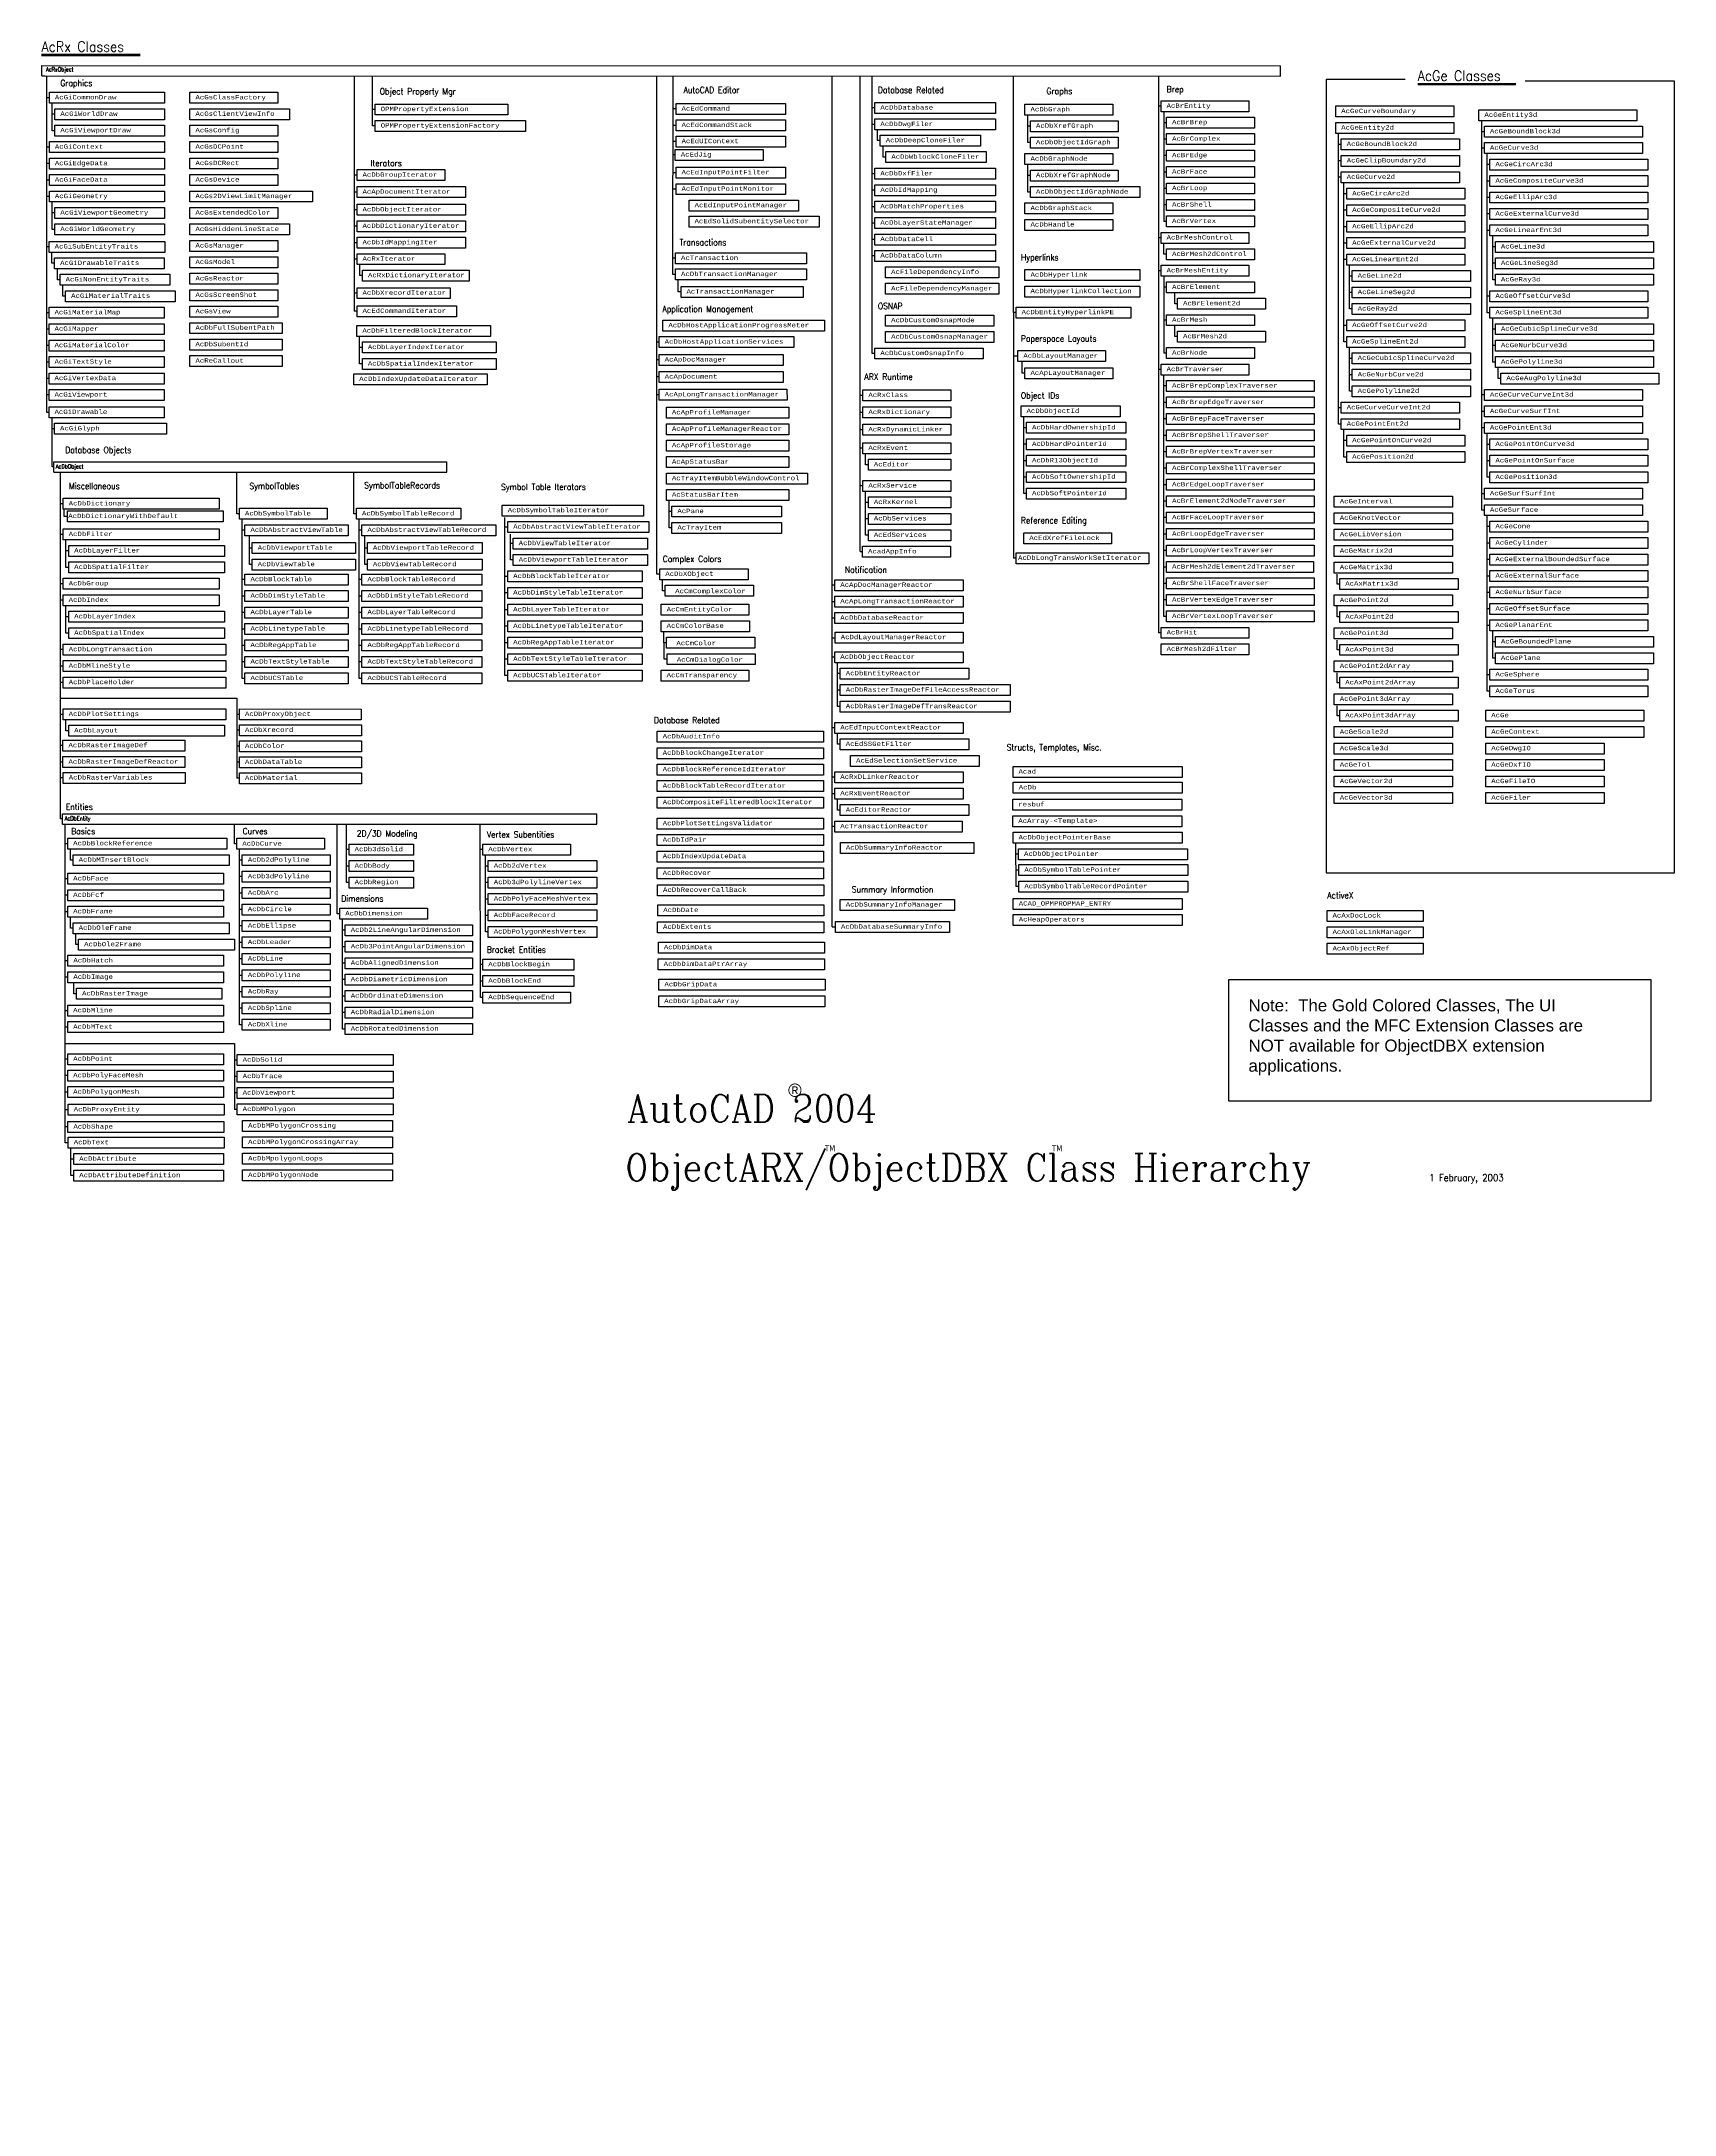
# Model space of a CAD drawing. Extents: x -49 to 153, y -248 to 71.
# Drawn here: x -48.6 to 100.2, y -117.7 to 71.3 of the extents above; entities that cross this region are included whole.
import ezdxf
from ezdxf.enums import TextEntityAlignment as Align

# ---------------------------------------------------------------- set-up
doc = ezdxf.new("R2010")
doc.units = 0
doc.header["$MEASUREMENT"] = 0
doc.layers.get('0').update_dxf_attribs({"linetype": 'CONTINUOUS'})
doc.layers.add('JUNK', color=7, linetype='CONTINUOUS')
doc.styles.add('MINE', font='')
doc.styles.add('ROMANC', font='romanc.shx', dxfattribs={"width": 0.9})
doc.styles.add('ROMANS', font='romans', dxfattribs={"width": 0.9})
doc.styles.get("Standard").update_dxf_attribs({"font": 'TIMES.TTF'})
doc.styles.add('STYLE1', font='TAHOMA.TTF', dxfattribs={"height": 0.18})
doc.styles.get('MINE').set_extended_font_data('Swis721 LtEx BT')

msp = doc.modelspace()

# ---------------------------------------------------------------- linework, layer by layer
for p, q in [((-48.62, 70.09), (-39.64, 70.09)), ((-48.62, 69.99), (-39.64, 69.99)), ((-48.58, 68.12), (-48.58, 69.06)), ((-48.58, 69.06), (64.28, 69.05)), ((-48.58, 68.12), (-48.29, 68.12)), ((-48.29, 68.12), (64.28, 68.11)), ((-48.15, 68.12), (-48.16, 37.46)), ((-20.11, 46.67), (-20.11, 68.1)), ((-18.47, 63.56), (-18.46, 68.12)), ((-9.38, 68.12), (-9.38, 68.12)), ((-9.38, 68.12), (-9.38, 68.12)), ((7.46, 22.7), (7.46, 68.11)), ((8.92, 50.03), (8.95, 68.11)), ((23.41, -0.3), (23.41, 68.11)), ((25.97, 30.75), (25.97, 68.12)), ((27.06, 42.82), (27.06, 68.12)), ((39.93, 46.55), (39.94, 68.1)), ((53.14, 68.12), (53.14, 17.36)), ((64.28, 68.11), (64.28, 69.05)), ((76.77, 67.44), (85.72, 67.44)), ((76.77, 67.34), (85.72, 67.34)), ((-47.9, 66.13), (-48.15, 66.13)), ((-47.65, 63.13), (-47.65, 65.63)), ((-47.4, 64.63), (-47.65, 64.63)), ((-18.21, 65.06), (-18.46, 65.06)), ((9.2, 65.11), (8.94, 65.11)), ((27.31, 65.2), (27.06, 65.2)), ((41.24, 63.54), (41.24, 64.54)), ((53.39, 65.36), (53.14, 65.36)), ((53.64, 64.86), (53.64, 54.86)), ((-47.4, 63.13), (-47.65, 63.13)), ((-18.21, 63.56), (-18.46, 63.56)), ((9.2, 63.61), (8.94, 63.61)), ((27.31, 63.7), (27.06, 63.7)), ((27.56, 62.22), (27.56, 63.21)), ((41.49, 63.54), (41.24, 63.54)), ((41.24, 62.04), (41.24, 63.54)), ((53.89, 63.86), (53.64, 63.86)), ((53.89, 62.36), (53.64, 62.36)), ((69.55, 36.38), (69.55, 62.87)), ((82.6, 28.54), (82.6, 64.04)), ((82.85, 63.04), (82.6, 63.04)), ((-47.9, 61.63), (-48.15, 61.63)), ((9.2, 62.14), (8.94, 62.14)), ((9.13, 60.92), (8.94, 60.92)), ((27.81, 62.22), (27.56, 62.22)), ((28.06, 60.72), (28.06, 61.71)), ((28.31, 60.72), (28.06, 60.72)), ((41.49, 62.04), (41.24, 62.04)), ((53.89, 60.86), (53.64, 60.86)), ((69.8, 61.88), (69.55, 61.88)), ((82.85, 61.54), (82.6, 61.54)), ((83.1, 46.54), (83.1, 61.04)), ((-47.9, 60.13), (-48.15, 60.13)), ((-47.9, 58.63), (-48.15, 58.63)), ((-19.87, 59.08), (-20.12, 59.08)), ((9.2, 59.3), (8.94, 59.3)), ((27.31, 59.2), (27.06, 59.2)), ((41.24, 59.04), (41.24, 60.06)), ((41.49, 59.04), (41.24, 59.04)), ((41.24, 57.54), (41.24, 59.04)), ((53.89, 59.36), (53.64, 59.36)), ((69.8, 60.38), (69.55, 60.38)), ((69.8, 58.88), (69.55, 58.88)), ((83.35, 60.04), (83.1, 60.04)), ((-47.9, 57.13), (-48.15, 57.13)), ((-19.87, 57.53), (-20.12, 57.53)), ((9.2, 57.8), (8.93, 57.8)), ((27.31, 57.7), (27.06, 57.7)), ((41.49, 57.54), (41.24, 57.54)), ((53.89, 57.86), (53.64, 57.86)), ((70.05, 43.88), (70.04, 58.37)), ((70.3, 57.38), (70.05, 57.38)), ((83.35, 58.54), (83.1, 58.54)), ((83.35, 57.04), (83.1, 57.04)), ((-47.65, 54.13), (-47.65, 56.63)), ((-47.4, 55.63), (-47.65, 55.63)), ((-19.87, 55.92), (-20.12, 55.92)), ((27.31, 56.2), (27.06, 56.2)), ((53.89, 56.36), (53.64, 56.36)), ((53.89, 54.86), (53.64, 54.86)), ((70.3, 55.88), (70.05, 55.88)), ((83.35, 55.54), (83.1, 55.54)), ((-47.4, 54.13), (-47.65, 54.13)), ((-19.87, 54.42), (-20.12, 54.42)), ((-19.87, 52.92), (-20.12, 52.92)), ((27.31, 54.71), (27.06, 54.71)), ((27.31, 53.21), (27.06, 53.21)), ((53.39, 53.36), (53.14, 53.36)), ((70.3, 54.38), (70.05, 54.38)), ((83.35, 54.04), (83.1, 54.04)), ((83.6, 49.54), (83.6, 53.53)), ((-47.92, 52.54), (-48.15, 52.54)), ((-47.67, 51.04), (-47.67, 52.04)), ((-47.42, 51.04), (-47.67, 51.04)), ((-19.87, 51.42), (-20.12, 51.42)), ((9.15, 51.5), (8.93, 51.5)), ((27.31, 51.72), (27.06, 51.72)), ((53.64, 51.86), (53.64, 52.86)), ((53.89, 51.86), (53.64, 51.86)), ((70.3, 52.88), (70.05, 52.88)), ((70.3, 51.38), (70.05, 51.38)), ((83.85, 52.54), (83.6, 52.54)), ((83.85, 51.04), (83.6, 51.04)), ((-47.17, 49.54), (-47.17, 50.54)), ((-46.92, 49.54), (-47.17, 49.54)), ((-19.62, 49.92), (-19.62, 50.92)), ((-19.37, 49.92), (-19.62, 49.92)), ((9.15, 50.03), (8.92, 50.03)), ((9.4, 48.43), (9.4, 49.53)), ((53.39, 50.36), (53.14, 50.36)), ((53.64, 49.86), (53.64, 42.86)), ((70.55, 46.88), (70.55, 50.88)), ((70.8, 49.88), (70.55, 49.88)), ((83.85, 49.54), (83.6, 49.54)), ((-46.67, 48.04), (-46.67, 49.04)), ((-46.42, 48.04), (-46.67, 48.04)), ((-19.87, 48.32), (-20.12, 48.32)), ((9.65, 48.43), (9.4, 48.43)), ((53.89, 48.86), (53.64, 48.86)), ((54.64, 47.36), (54.64, 48.36)), ((54.89, 47.36), (54.64, 47.36)), ((70.8, 48.38), (70.55, 48.38)), ((83.35, 48.04), (83.1, 48.04)), ((-47.93, 46.54), (-48.16, 46.54)), ((-19.87, 46.67), (-20.12, 46.67)), ((40.18, 46.55), (39.93, 46.55)), ((39.93, 46.55), (39.94, 24.16)), ((53.89, 45.86), (53.64, 45.86)), ((54.64, 44.36), (54.64, 45.36)), ((70.3, 45.38), (70.05, 45.38)), ((70.8, 46.88), (70.55, 46.88)), ((83.35, 46.54), (83.1, 46.54)), ((83.6, 42.04), (83.6, 46.04)), ((-47.93, 45.04), (-48.16, 45.04)), ((-47.93, 43.54), (-48.16, 43.54)), ((-19.63, 41.87), (-19.63, 44.37)), ((7.66, 43.86), (7.46, 43.86)), ((54.89, 44.36), (54.64, 44.36)), ((70.3, 43.88), (70.05, 43.88)), ((83.85, 45.04), (83.6, 45.04)), ((83.85, 43.54), (83.6, 43.54)), ((-47.93, 42.04), (-48.16, 42.04)), ((-19.38, 43.37), (-19.63, 43.37)), ((-19.38, 41.87), (-19.63, 41.87)), ((7.66, 42.24), (7.46, 42.24)), ((27.31, 42.82), (27.06, 42.82)), ((40.34, 42.58), (39.93, 42.58)), ((40.74, 41.02), (40.74, 42.08)), ((53.89, 42.86), (53.64, 42.86)), ((70.55, 39.38), (70.55, 43.38)), ((70.8, 42.38), (70.55, 42.38)), ((83.85, 42.04), (83.6, 42.04)), ((-47.93, 40.54), (-48.16, 40.54)), ((7.66, 40.68), (7.46, 40.68)), ((40.99, 41.02), (40.74, 41.02)), ((53.39, 41.36), (53.14, 41.36)), ((53.64, 18.86), (53.64, 40.86)), ((53.89, 39.86), (53.64, 39.86)), ((70.8, 40.88), (70.55, 40.88)), ((84.1, 40.54), (84.1, 41.54)), ((84.35, 40.54), (84.1, 40.54)), ((-47.93, 39.04), (-48.16, 39.04)), ((7.66, 39.06), (7.46, 39.06)), ((26.22, 39), (25.97, 39)), ((53.89, 38.36), (53.64, 38.36)), ((69.8, 37.88), (69.55, 37.88)), ((70.8, 39.38), (70.55, 39.38)), ((82.85, 39.04), (82.6, 39.04)), ((-48.16, 37.46), (-47.93, 37.46)), ((-47.43, 35.96), (-47.68, 35.96)), ((-47.65, 32.48), (-47.65, 36.96)), ((26.22, 37.45), (25.97, 37.45)), ((40.88, 30.05), (40.88, 37.06)), ((41.13, 36.05), (40.88, 36.05)), ((53.89, 36.86), (53.64, 36.86)), ((69.8, 36.38), (69.55, 36.38)), ((82.85, 37.54), (82.6, 37.54)), ((82.85, 36.04), (82.6, 36.04)), ((26.22, 35.87), (25.97, 35.87)), ((26.22, 34.18), (25.97, 34.18)), ((41.13, 34.55), (40.88, 34.55)), ((53.89, 35.36), (53.64, 35.36)), ((70.05, 33.38), (70.05, 35.88)), ((70.3, 34.88), (70.05, 34.88)), ((83.1, 31.54), (83.09, 35.54)), ((83.35, 34.54), (83.1, 34.54)), ((-47.5, 32.48), (-47.65, 32.48)), ((-47.5, 32.95), (-11.68, 32.95)), ((-47.5, 32.01), (-47.5, 32.95)), ((-11.68, 32.01), (-11.68, 32.95)), ((26.47, 32.68), (26.47, 33.68)), ((26.72, 32.68), (26.47, 32.68)), ((26.97, 32.18), (26.97, 32.18)), ((41.13, 33.05), (40.88, 33.05)), ((53.89, 33.86), (53.64, 33.86)), ((53.89, 32.36), (53.64, 32.36)), ((70.3, 33.38), (70.05, 33.38)), ((83.35, 33.04), (83.1, 33.04)), ((-47.5, 32.01), (-11.68, 32.01)), ((-46.89, 0.4), (-46.88, 31.98)), ((-31.05, 32.01), (-30.76, 32.01)), ((-30.83, 28.21), (-30.83, 32.01)), ((-20.17, 28.21), (-20.17, 32.01)), ((26.22, 30.75), (25.97, 30.75)), ((25.97, 24.76), (25.97, 30.75)), ((26.47, 26.25), (26.47, 30.25)), ((41.13, 31.55), (40.88, 31.55)), ((53.89, 30.86), (53.64, 30.86)), ((83.35, 31.54), (83.1, 31.54)), ((-46.64, 29.12), (-46.88, 29.12)), ((-46.55, 27.97), (-46.54, 28.59)), ((26.72, 29.25), (26.47, 29.25)), ((26.97, 28.75), (26.97, 28.75)), ((41.13, 30.05), (40.88, 30.05)), ((53.89, 29.36), (53.64, 29.36)), ((82.85, 30.04), (82.6, 30.04)), ((82.85, 28.54), (82.6, 28.54)), ((-46.26, 27.97), (-46.55, 27.97)), ((-30.58, 28.21), (-30.83, 28.21)), ((-30.33, 13.21), (-30.33, 27.71)), ((-30.08, 26.71), (-30.33, 26.71)), ((-19.92, 28.21), (-20.17, 28.21)), ((-19.68, 13.21), (-19.67, 27.71)), ((-19.42, 26.71), (-19.67, 26.71)), ((-6.39, 13.46), (-6.39, 27.86)), ((-6.14, 27), (-6.39, 27)), ((26.72, 27.75), (26.47, 27.75)), ((53.89, 27.86), (53.64, 27.86)), ((83.1, 12.04), (83.1, 28.03)), ((83.35, 27.04), (83.1, 27.04)), ((-46.64, 26.33), (-46.89, 26.33)), ((-46.39, 23.33), (-46.39, 25.83)), ((-46.14, 24.83), (-46.39, 24.83)), ((-29.67, 23.58), (-29.67, 26.21)), ((-29.42, 25.08), (-29.67, 25.08)), ((-19.17, 23.58), (-19.17, 26.21)), ((-18.92, 25.08), (-19.17, 25.08)), ((-5.89, 24), (-5.89, 26.35)), ((-5.64, 25.5), (-5.89, 25.5)), ((26.19, 24.75), (25.97, 24.75)), ((26.72, 26.25), (26.47, 26.25)), ((53.89, 26.36), (53.64, 26.36)), ((53.89, 24.86), (53.64, 24.86)), ((83.35, 25.54), (83.1, 25.54)), ((-46.14, 23.33), (-46.39, 23.33)), ((-29.42, 23.58), (-29.67, 23.58)), ((-18.92, 23.58), (-19.17, 23.58)), ((-5.64, 24), (-5.89, 24)), ((7.72, 22.7), (7.46, 22.7)), ((40.19, 24.16), (39.94, 24.16)), ((53.89, 23.36), (53.64, 23.36)), ((69.42, 21.81), (69.42, 22.7)), ((83.35, 24.04), (83.1, 24.04)), ((-46.64, 21.83), (-46.89, 21.83)), ((-30.08, 22.21), (-30.33, 22.21)), ((-19.42, 22.21), (-19.67, 22.21)), ((-6.14, 22.5), (-6.39, 22.5)), ((-6.14, 21), (-6.39, 21)), ((7.97, 21.2), (7.97, 22.2)), ((8.22, 21.2), (7.97, 21.2)), ((23.66, 21.7), (23.41, 21.7)), ((53.89, 21.86), (53.64, 21.86)), ((69.67, 21.81), (69.42, 21.81)), ((83.35, 22.54), (83.1, 22.54)), ((83.35, 21.04), (83.1, 21.04)), ((-46.64, 20.33), (-46.89, 20.33)), ((-46.39, 17.33), (-46.39, 19.83)), ((-30.08, 20.71), (-30.33, 20.71)), ((-30.08, 19.21), (-30.33, 19.21)), ((-19.42, 20.71), (-19.67, 20.71)), ((-19.42, 19.21), (-19.67, 19.21)), ((-6.14, 19.46), (-6.39, 19.46)), ((23.66, 20.2), (23.41, 20.2)), ((53.89, 20.36), (53.64, 20.36)), ((69.42, 18.81), (69.42, 19.81)), ((83.35, 19.54), (83.1, 19.54)), ((-46.14, 18.83), (-46.39, 18.83)), ((-46.14, 17.33), (-46.39, 17.33)), ((-30.08, 17.71), (-30.33, 17.71)), ((-19.42, 17.71), (-19.67, 17.71)), ((-6.14, 17.96), (-6.39, 17.96)), ((8.09, 16.46), (8.09, 17.46)), ((23.66, 18.7), (23.41, 18.7)), ((53.39, 17.36), (53.14, 17.36)), ((53.89, 18.86), (53.64, 18.86)), ((69.67, 18.81), (69.42, 18.81)), ((83.35, 18.04), (83.1, 18.04)), ((83.6, 15.04), (83.6, 17.53)), ((-46.64, 15.83), (-46.89, 15.83)), ((-30.08, 16.21), (-30.33, 16.21)), ((-19.42, 16.21), (-19.67, 16.21)), ((-6.14, 16.46), (-6.39, 16.46)), ((8.34, 16.46), (8.09, 16.46)), ((8.13, 14.96), (8.13, 16.46)), ((23.66, 15.14), (23.41, 15.14)), ((23.44, 16.91), (23.71, 16.91)), ((23.95, 16.43), (23.7, 16.43)), ((69.42, 15.81), (69.42, 16.7)), ((69.67, 15.81), (69.42, 15.81)), ((83.85, 16.54), (83.6, 16.54)), ((-46.64, 14.33), (-46.89, 14.33)), ((-30.08, 14.71), (-30.33, 14.71)), ((-19.42, 14.71), (-19.67, 14.71)), ((-6.14, 14.96), (-6.39, 14.96)), ((-6.14, 13.46), (-6.39, 13.46)), ((8.38, 14.96), (8.13, 14.96)), ((23.91, 10.64), (23.91, 14.64)), ((24.16, 13.64), (23.91, 13.64)), ((69.42, 12.81), (69.42, 13.7)), ((83.35, 13.54), (83.1, 13.54)), ((83.85, 15.04), (83.6, 15.04)), ((-46.64, 12.83), (-46.89, 12.83)), ((-46.88, 11.42), (-30.83, 11.42)), ((-30.83, 11.42), (-30.83, 4.1)), ((-30.08, 13.21), (-30.33, 13.21)), ((-19.42, 13.21), (-19.67, 13.21)), ((24.16, 12.14), (23.91, 12.14)), ((69.67, 12.81), (69.42, 12.81)), ((83.35, 12.04), (83.1, 12.04)), ((-46.64, 9.93), (-46.89, 9.93)), ((-30.58, 9.93), (-30.81, 9.93)), ((24.16, 10.64), (23.91, 10.64)), ((69.42, 9.81), (69.42, 10.7)), ((69.67, 9.81), (69.42, 9.81)), ((-46.39, 8.43), (-46.39, 9.43)), ((-46.14, 8.43), (-46.39, 8.43)), ((-30.58, 8.48), (-30.83, 8.48)), ((23.66, 8.7), (23.41, 8.7)), ((-46.66, 7.08), (-46.89, 7.08)), ((-30.58, 7.02), (-30.83, 7.02)), ((-46.66, 5.58), (-46.89, 5.58)), ((-46.63, 4.14), (-46.86, 4.14)), ((-30.58, 5.56), (-30.83, 5.56)), ((-30.58, 4.1), (-30.83, 4.1)), ((23.66, 4.2), (23.41, 4.2)), ((23.66, 2.7), (23.41, 2.7)), ((23.91, 1.2), (23.91, 2.2)), ((-46.7, 0.4), (-46.89, 0.4)), ((-46.7, 0.87), (1.98, 0.86)), ((-46.7, -0.07), (-46.7, 0.87)), ((1.98, -0.07), (1.98, 0.86)), ((24.16, 1.2), (23.91, 1.2)), ((-46.7, -0.07), (-46.46, -0.07)), ((-46.46, -0.07), (1.98, -0.07)), ((-46.46, -29.11), (-46.46, -0.07)), ((-46.23, -1.86), (-46.46, -1.86)), ((-31.04, -1.86), (-31.04, -0.07)), ((-30.82, -1.86), (-31.04, -1.86)), ((-21.69, -8.25), (-21.69, -0.07)), ((-20.83, -5.4), (-20.83, -0.07)), ((-19.35, -0.07), (-19.35, -0.07)), ((-8.63, -15.88), (-8.64, -0.08)), ((23.66, -0.3), (23.41, -0.3)), ((23.41, -9.44), (23.41, -0.3)), ((40.14, -1.83), (40.17, -5.77)), ((-45.98, -3.36), (-45.98, -2.36)), ((-45.73, -3.36), (-45.98, -3.36)), ((-30.57, -18.36), (-30.57, -2.36)), ((-30.32, -3.36), (-30.57, -3.36)), ((-20.59, -2.4), (-20.83, -2.4)), ((-8.41, -2.4), (-8.64, -2.4)), ((-8.16, -9.9), (-8.16, -2.9)), ((40.4, -2.82), (40.14, -2.82)), ((-46.23, -5.06), (-46.46, -5.06)), ((-30.32, -4.86), (-30.57, -4.86)), ((-20.59, -3.9), (-20.83, -3.9)), ((-20.59, -5.4), (-20.83, -5.4)), ((-7.91, -3.9), (-8.16, -3.9)), ((-7.91, -5.4), (-8.16, -5.4)), ((40.43, -4.27), (40.17, -4.27)), ((-46.23, -6.56), (-46.46, -6.56)), ((-30.32, -6.36), (-30.57, -6.36)), ((-7.91, -6.9), (-8.16, -6.9)), ((40.43, -5.77), (40.17, -5.77)), ((-46.23, -8.06), (-46.46, -8.06)), ((-45.98, -9.56), (-45.98, -8.56)), ((-30.32, -7.86), (-30.57, -7.86)), ((-30.32, -9.36), (-30.57, -9.36)), ((-21.44, -8.25), (-21.69, -8.25)), ((-21.19, -18.75), (-21.19, -8.75)), ((-7.91, -8.4), (-8.16, -8.4)), ((-45.73, -9.56), (-45.98, -9.56)), ((-45.48, -11.06), (-45.48, -10.06)), ((-45.23, -11.06), (-45.48, -11.06)), ((-30.32, -10.86), (-30.57, -10.86)), ((-20.94, -9.75), (-21.19, -9.75)), ((-20.94, -11.25), (-21.19, -11.25)), ((-7.91, -9.9), (-8.16, -9.9)), ((23.72, -9.46), (23.41, -9.46)), ((-46.21, -12.53), (-46.46, -12.53)), ((-30.32, -12.36), (-30.57, -12.36)), ((-20.94, -12.75), (-21.19, -12.75)), ((-8.41, -12.88), (-8.63, -12.88)), ((-46.21, -14.03), (-46.46, -14.03)), ((-45.67, -15.54), (-45.67, -14.59)), ((-30.32, -13.86), (-30.57, -13.86)), ((-20.94, -14.25), (-21.19, -14.25)), ((-8.41, -14.38), (-8.63, -14.38)), ((-45.42, -15.54), (-45.67, -15.54)), ((-30.32, -15.36), (-30.57, -15.36)), ((-30.32, -16.86), (-30.57, -16.86)), ((-20.94, -15.75), (-21.19, -15.75)), ((-8.41, -15.88), (-8.63, -15.88)), ((-46.23, -17.08), (-46.46, -17.08)), ((-46.23, -18.58), (-46.46, -18.58)), ((-30.32, -18.36), (-30.57, -18.36)), ((-20.94, -17.25), (-21.19, -17.25)), ((-20.94, -18.75), (-21.19, -18.75)), ((-46.46, -20.06), (-31.04, -20.06)), ((-31.04, -20.06), (-31.04, -26.08)), ((-46.23, -21.5), (-46.46, -21.5)), ((-30.79, -21.58), (-31.04, -21.58)), ((-46.23, -23), (-46.46, -23)), ((-46.23, -24.5), (-46.46, -24.5)), ((-30.79, -23.08), (-31.04, -23.08)), ((-46.18, -26.11), (-46.46, -26.11)), ((-30.79, -24.58), (-31.04, -24.58)), ((-30.79, -26.08), (-31.04, -26.08)), ((-46.21, -27.68), (-46.46, -27.68)), ((-45.93, -26.61), (-45.93, -26.61)), ((-45.93, -26.61), (-45.93, -26.61)), ((-46.18, -29.11), (-46.46, -29.11)), ((-45.93, -32.11), (-45.93, -29.61)), ((-45.68, -30.61), (-45.93, -30.61)), ((-45.68, -32.11), (-45.93, -32.11))]:
    msp.add_line(p, q)
at = {"color": 42}
for p, q in [((9.45, 63.11), (9.45, 63.11)), ((8.57, 26.92), (8.57, 29.42)), ((8.82, 28.42), (8.57, 28.42)), ((8.82, 26.92), (8.57, 26.92)), ((23.91, 7.2), (23.91, 8.2)), ((24.16, 7.2), (23.91, 7.2))]:
    msp.add_line(p, q, dxfattribs=at)
for points in [[(-47.9, 66.63), (-37.41, 66.63), (-37.41, 65.63), (-47.9, 65.63)], [(-47.4, 65.13), (-37.41, 65.13), (-37.41, 64.13), (-47.4, 64.13)], [(27.31, 65.7), (38.3, 65.7), (38.3, 64.7), (27.31, 64.7)], [(40.99, 65.54), (48.99, 65.54), (48.99, 64.54), (40.99, 64.54)], [(53.39, 65.86), (61.39, 65.86), (61.39, 64.86), (53.39, 64.86)], [(53.89, 64.36), (61.89, 64.36), (61.89, 63.36), (53.89, 63.36)], [(69.3, 65.38), (80.07, 65.38), (80.07, 64.38), (69.3, 64.38)], [(82.35, 65.04), (96.75, 65.04), (96.75, 64.04), (82.35, 64.04)], [(-47.4, 63.63), (-37.41, 63.63), (-37.41, 62.63), (-47.4, 62.63)], [(27.31, 64.2), (38.3, 64.2), (38.3, 63.2), (27.31, 63.2)], [(27.81, 62.72), (36.94, 62.72), (36.94, 61.72), (27.81, 61.72)], [(41.49, 64.04), (49.49, 64.04), (49.49, 63.04), (41.49, 63.04)], [(41.49, 62.54), (49.49, 62.54), (49.49, 61.54), (41.49, 61.54)], [(53.89, 62.86), (61.89, 62.86), (61.89, 61.86), (53.89, 61.86)], [(69.3, 63.88), (80.07, 63.88), (80.07, 62.88), (69.3, 62.88)], [(69.8, 62.38), (80.57, 62.38), (80.57, 61.38), (69.8, 61.38)], [(82.85, 63.54), (97.25, 63.54), (97.25, 62.54), (82.85, 62.54)], [(-47.9, 62.13), (-37.41, 62.13), (-37.41, 61.13), (-47.9, 61.13)], [(-47.9, 60.63), (-37.41, 60.63), (-37.41, 59.63), (-47.9, 59.63)], [(28.31, 61.22), (37.44, 61.22), (37.44, 60.22), (28.31, 60.22)], [(40.99, 61.04), (48.99, 61.04), (48.99, 60.04), (40.99, 60.04)], [(53.89, 61.36), (61.89, 61.36), (61.89, 60.36), (53.89, 60.36)], [(69.8, 60.88), (80.57, 60.88), (80.57, 59.88), (69.8, 59.88)], [(82.85, 62.04), (97.25, 62.04), (97.25, 61.04), (82.85, 61.04)], [(83.35, 60.54), (97.75, 60.54), (97.75, 59.54), (83.35, 59.54)], [(-47.9, 59.13), (-37.41, 59.13), (-37.41, 58.13), (-47.9, 58.13)], [(-19.87, 59.58), (-11.87, 59.58), (-11.87, 58.58), (-19.87, 58.58)], [(27.31, 59.7), (38.3, 59.7), (38.3, 58.7), (27.31, 58.7)], [(41.49, 59.54), (49.49, 59.54), (49.49, 58.54), (41.49, 58.54)], [(53.89, 59.86), (61.89, 59.86), (61.89, 58.86), (53.89, 58.86)], [(69.8, 59.38), (80.57, 59.38), (80.57, 58.38), (69.8, 58.38)], [(83.35, 59.04), (97.75, 59.04), (97.75, 58.04), (83.35, 58.04)], [(-47.9, 57.63), (-37.41, 57.63), (-37.41, 56.63), (-47.9, 56.63)], [(27.31, 58.2), (38.3, 58.2), (38.3, 57.2), (27.31, 57.2)], [(27.31, 56.7), (38.3, 56.7), (38.3, 55.7), (27.31, 55.7)], [(41.49, 58.04), (51.44, 58.04), (51.44, 57.04), (41.49, 57.04)], [(53.89, 58.36), (61.89, 58.36), (61.89, 57.36), (53.89, 57.36)], [(53.89, 56.86), (61.89, 56.86), (61.89, 55.86), (53.89, 55.86)], [(70.3, 57.88), (81.07, 57.88), (81.07, 56.88), (70.3, 56.88)], [(83.35, 57.54), (97.75, 57.54), (97.75, 56.54), (83.35, 56.54)], [(-47.4, 56.13), (-37.41, 56.13), (-37.41, 55.13), (-47.4, 55.13)], [(-19.87, 56.42), (-9.98, 56.42), (-9.98, 55.42), (-19.87, 55.42)], [(-19.87, 54.92), (-9.98, 54.92), (-9.98, 53.92), (-19.87, 53.92)], [(27.31, 55.21), (38.3, 55.21), (38.3, 54.21), (27.31, 54.21)], [(40.99, 56.54), (48.99, 56.54), (48.99, 55.54), (40.99, 55.54)], [(40.99, 55.04), (48.99, 55.04), (48.99, 54.04), (40.99, 54.04)], [(53.89, 55.36), (61.89, 55.36), (61.89, 54.36), (53.89, 54.36)], [(70.3, 56.38), (81.07, 56.38), (81.07, 55.38), (70.3, 55.38)], [(70.3, 54.88), (81.07, 54.88), (81.07, 53.88), (70.3, 53.88)], [(83.35, 56.04), (97.75, 56.04), (97.75, 55.04), (83.35, 55.04)], [(-47.92, 53.04), (-37.38, 53.04), (-37.38, 52.04), (-47.92, 52.04)], [(-47.4, 54.63), (-37.41, 54.63), (-37.41, 53.63), (-47.4, 53.63)], [(-19.87, 53.42), (-9.98, 53.42), (-9.98, 52.42), (-19.87, 52.42)], [(27.31, 53.71), (38.3, 53.71), (38.3, 52.71), (27.31, 52.71)], [(53.39, 53.86), (61.39, 53.86), (61.39, 52.86), (53.39, 52.86)], [(70.3, 53.38), (81.07, 53.38), (81.07, 52.38), (70.3, 52.38)], [(83.35, 54.54), (97.75, 54.54), (97.75, 53.54), (83.35, 53.54)], [(83.85, 53.04), (98.25, 53.04), (98.25, 52.04), (83.85, 52.04)], [(-47.42, 51.54), (-37.43, 51.54), (-37.43, 50.54), (-47.42, 50.54)], [(-19.87, 51.92), (-11.87, 51.92), (-11.87, 50.92), (-19.87, 50.92)], [(9.15, 52), (21.07, 52), (21.07, 51), (9.15, 51)], [(27.31, 52.22), (38.3, 52.22), (38.3, 51.22), (27.31, 51.22)], [(53.89, 52.36), (61.89, 52.36), (61.89, 51.36), (53.89, 51.36)], [(70.3, 51.88), (81.07, 51.88), (81.07, 50.88), (70.3, 50.88)], [(83.85, 51.54), (98.25, 51.54), (98.25, 50.54), (83.85, 50.54)], [(-46.92, 50.04), (-36.93, 50.04), (-36.93, 49.04), (-46.92, 49.04)], [(-19.37, 50.42), (-9.66, 50.42), (-9.66, 49.42), (-19.37, 49.42)], [(9.15, 50.53), (21.08, 50.53), (21.08, 49.53), (9.15, 49.53)], [(28.29, 50.72), (38.6, 50.72), (38.6, 49.72), (28.29, 49.72)], [(28.29, 49.22), (38.6, 49.22), (38.6, 48.22), (28.29, 48.22)], [(40.99, 50.47), (51.44, 50.47), (51.44, 49.47), (40.99, 49.47)], [(53.39, 50.86), (61.39, 50.86), (61.39, 49.86), (53.39, 49.86)], [(53.89, 49.36), (61.89, 49.36), (61.89, 48.36), (53.89, 48.36)], [(70.8, 50.38), (81.57, 50.38), (81.57, 49.38), (70.8, 49.38)], [(83.85, 50.04), (98.25, 50.04), (98.25, 49.04), (83.85, 49.04)], [(-46.42, 48.54), (-36.43, 48.54), (-36.43, 47.54), (-46.42, 47.54)], [(-19.87, 48.82), (-11.38, 48.82), (-11.38, 47.82), (-19.87, 47.82)], [(9.65, 48.93), (20.78, 48.93), (20.78, 47.93), (9.65, 47.93)], [(40.99, 48.97), (51.44, 48.97), (51.44, 47.97), (40.99, 47.97)], [(54.89, 47.86), (62.89, 47.86), (62.89, 46.86), (54.89, 46.86)], [(70.8, 48.88), (81.57, 48.88), (81.57, 47.88), (70.8, 47.88)], [(70.8, 47.38), (81.57, 47.38), (81.57, 46.38), (70.8, 46.38)], [(83.35, 48.54), (97.75, 48.54), (97.75, 47.54), (83.35, 47.54)], [(-47.93, 47.04), (-37.44, 47.04), (-37.44, 46.04), (-47.93, 46.04)], [(-47.93, 45.54), (-37.44, 45.54), (-37.44, 44.54), (-47.93, 44.54)], [(-35.09, 45.63), (-26.69, 45.63), (-26.69, 44.63), (-35.09, 44.63)], [(-19.88, 45.37), (-7.7, 45.37), (-7.7, 44.37), (-19.88, 44.37)], [(8, 45.86), (22.71, 45.86), (22.71, 44.86), (8, 44.86)], [(28.29, 46.32), (38.15, 46.32), (38.15, 45.32), (28.29, 45.32)], [(40.18, 47.05), (50.64, 47.05), (50.64, 46.05), (40.18, 46.05)], [(53.89, 46.36), (61.89, 46.36), (61.89, 45.36), (53.89, 45.36)], [(70.3, 45.88), (81.07, 45.88), (81.07, 44.88), (70.3, 44.88)], [(83.35, 47.04), (97.75, 47.04), (97.75, 46.04), (83.35, 46.04)], [(83.85, 45.54), (98.25, 45.54), (98.25, 44.54), (83.85, 44.54)], [(-47.93, 44.04), (-37.44, 44.04), (-37.44, 43.04), (-47.93, 43.04)], [(-35.09, 44.13), (-26.69, 44.13), (-26.69, 43.13), (-35.09, 43.13)], [(-19.38, 43.87), (-7.2, 43.87), (-7.2, 42.87), (-19.38, 42.87)], [(7.66, 44.36), (19.92, 44.36), (19.92, 43.36), (7.66, 43.36)], [(28.29, 44.82), (38.15, 44.82), (38.15, 43.82), (28.29, 43.82)], [(54.89, 44.86), (62.89, 44.86), (62.89, 43.86), (54.89, 43.86)], [(70.3, 44.38), (81.07, 44.38), (81.07, 43.38), (70.3, 43.38)], [(83.85, 44.04), (98.25, 44.04), (98.25, 43.04), (83.85, 43.04)], [(-47.93, 42.54), (-37.44, 42.54), (-37.44, 41.54), (-47.93, 41.54)], [(-19.38, 42.37), (-7.2, 42.37), (-7.2, 41.37), (-19.38, 41.37)], [(27.31, 43.32), (37.17, 43.32), (37.17, 42.32), (27.31, 42.32)], [(40.34, 43.08), (48.34, 43.08), (48.34, 42.08), (40.34, 42.08)], [(53.39, 41.86), (61.39, 41.86), (61.39, 40.86), (53.39, 40.86)], [(53.89, 43.36), (61.89, 43.36), (61.89, 42.36), (53.89, 42.36)], [(70.8, 42.88), (81.57, 42.88), (81.57, 41.88), (70.8, 41.88)], [(83.85, 42.54), (98.25, 42.54), (98.25, 41.54), (83.85, 41.54)], [(-47.93, 41.04), (-37.44, 41.04), (-37.44, 40.04), (-47.93, 40.04)], [(-20.17, 40.97), (-8, 40.97), (-8, 39.97), (-20.17, 39.97)], [(53.89, 40.36), (67.34, 40.36), (67.34, 39.36), (53.89, 39.36)], [(70.8, 41.38), (81.57, 41.38), (81.57, 40.38), (70.8, 40.38)], [(70.8, 39.88), (81.57, 39.88), (81.57, 38.88), (70.8, 38.88)], [(84.35, 41.04), (98.75, 41.04), (98.75, 40.04), (84.35, 40.04)], [(-47.93, 39.54), (-37.44, 39.54), (-37.44, 38.54), (-47.93, 38.54)], [(-47.93, 37.96), (-37.44, 37.96), (-37.44, 36.96), (-47.93, 36.96)], [(26.22, 39.5), (34.22, 39.5), (34.22, 38.5), (26.22, 38.5)], [(26.22, 37.95), (34.22, 37.95), (34.22, 36.95), (26.22, 36.95)], [(40.63, 38.05), (49.67, 38.05), (49.67, 37.05), (40.63, 37.05)], [(53.89, 38.86), (67.34, 38.86), (67.34, 37.86), (53.89, 37.86)], [(69.8, 38.38), (80.57, 38.38), (80.57, 37.38), (69.8, 37.38)], [(82.85, 39.54), (97.25, 39.54), (97.25, 38.54), (82.85, 38.54)], [(82.85, 38.04), (97.25, 38.04), (97.25, 37.04), (82.85, 37.04)], [(-47.43, 36.46), (-37.24, 36.46), (-37.24, 35.46), (-47.43, 35.46)], [(26.22, 36.37), (34.22, 36.37), (34.22, 35.37), (26.22, 35.37)], [(41.13, 36.55), (50.17, 36.55), (50.17, 35.55), (41.13, 35.55)], [(53.89, 37.36), (67.34, 37.36), (67.34, 36.36), (53.89, 36.36)], [(69.8, 36.88), (80.57, 36.88), (80.57, 35.88), (69.8, 35.88)], [(82.85, 36.54), (97.25, 36.54), (97.25, 35.54), (82.85, 35.54)], [(26.22, 34.68), (34.22, 34.68), (34.22, 33.68), (26.22, 33.68)], [(41.13, 35.05), (50.17, 35.05), (50.17, 34.05), (41.13, 34.05)], [(53.89, 35.86), (67.34, 35.86), (67.34, 34.86), (53.89, 34.86)], [(53.89, 34.36), (67.34, 34.36), (67.34, 33.36), (53.89, 33.36)], [(70.3, 35.38), (81.07, 35.38), (81.07, 34.38), (70.3, 34.38)], [(83.35, 35.04), (97.75, 35.04), (97.75, 34.04), (83.35, 34.04)], [(41.13, 33.55), (50.17, 33.55), (50.17, 32.55), (41.13, 32.55)], [(53.89, 32.86), (67.34, 32.86), (67.34, 31.86), (53.89, 31.86)], [(70.3, 33.88), (81.07, 33.88), (81.07, 32.88), (70.3, 32.88)], [(83.35, 33.54), (97.75, 33.54), (97.75, 32.54), (83.35, 32.54)], [(26.22, 31.25), (34.22, 31.25), (34.22, 30.25), (26.22, 30.25)], [(41.13, 32.05), (50.17, 32.05), (50.17, 31.05), (41.13, 31.05)], [(41.13, 30.55), (50.17, 30.55), (50.17, 29.55), (41.13, 29.55)], [(53.89, 31.36), (67.34, 31.36), (67.34, 30.36), (53.89, 30.36)], [(82.85, 30.54), (97.25, 30.54), (97.25, 29.54), (82.85, 29.54)], [(83.35, 32.04), (97.75, 32.04), (97.75, 31.04), (83.35, 31.04)], [(-46.64, 29.62), (-32.44, 29.62), (-32.44, 28.62), (-46.64, 28.62)], [(-46.26, 28.47), (-32.06, 28.47), (-32.06, 27.47), (-46.26, 27.47)], [(-30.58, 28.71), (-22.58, 28.71), (-22.58, 27.71), (-30.58, 27.71)], [(-19.92, 28.71), (-10.4, 28.71), (-10.4, 27.71), (-19.92, 27.71)], [(-6.64, 29), (6.23, 29), (6.23, 28), (-6.64, 28)], [(26.72, 29.75), (34.22, 29.75), (34.22, 28.75), (26.72, 28.75)], [(53.89, 29.86), (67.35, 29.86), (67.35, 28.86), (53.89, 28.86)], [(53.89, 28.36), (67.34, 28.36), (67.34, 27.36), (53.89, 27.36)], [(69.17, 29.81), (79.95, 29.81), (79.95, 28.81), (69.17, 28.81)], [(82.85, 29.04), (97.25, 29.04), (97.25, 28.04), (82.85, 28.04)], [(-46.64, 26.83), (-32.44, 26.83), (-32.44, 25.83), (-46.64, 25.83)], [(-30.08, 27.21), (-20.68, 27.21), (-20.68, 26.21), (-30.08, 26.21)], [(-19.42, 27.21), (-7.21, 27.21), (-7.21, 26.21), (-19.42, 26.21)], [(-6.14, 27.5), (6.73, 27.5), (6.73, 26.5), (-6.14, 26.5)], [(26.72, 28.25), (34.22, 28.25), (34.22, 27.25), (26.72, 27.25)], [(53.89, 26.86), (67.34, 26.86), (67.34, 25.86), (53.89, 25.86)], [(69.17, 28.31), (79.95, 28.31), (79.95, 27.31), (69.17, 27.31)], [(69.17, 26.81), (79.95, 26.81), (79.95, 25.81), (69.17, 25.81)], [(83.35, 27.54), (97.75, 27.54), (97.75, 26.54), (83.35, 26.54)], [(-46.14, 25.33), (-31.94, 25.33), (-31.94, 24.33), (-46.14, 24.33)], [(-29.42, 25.58), (-20.02, 25.58), (-20.02, 24.58), (-29.42, 24.58)], [(-18.92, 25.58), (-8.48, 25.58), (-8.48, 24.58), (-18.92, 24.58)], [(-5.64, 26), (6.6, 26), (6.6, 25), (-5.64, 25)], [(40.19, 24.66), (52.26, 24.66), (52.26, 23.66), (40.19, 23.66)], [(53.89, 25.36), (67.34, 25.36), (67.34, 24.36), (53.89, 24.36)], [(69.17, 25.31), (79.95, 25.31), (79.95, 24.31), (69.17, 24.31)], [(83.35, 26.04), (97.75, 26.04), (97.75, 25.04), (83.35, 25.04)], [(-46.14, 23.83), (-31.94, 23.83), (-31.94, 22.83), (-46.14, 22.83)], [(-30.08, 22.71), (-20.68, 22.71), (-20.68, 21.71), (-30.08, 21.71)], [(-29.42, 24.08), (-20.02, 24.08), (-20.02, 23.08), (-29.42, 23.08)], [(-19.42, 22.71), (-8.49, 22.71), (-8.49, 21.71), (-19.42, 21.71)], [(-18.92, 24.08), (-8.48, 24.08), (-8.48, 23.08), (-18.92, 23.08)], [(-6.14, 23), (6.1, 23), (6.1, 22), (-6.14, 22)], [(-5.64, 24.5), (6.6, 24.5), (6.6, 23.5), (-5.64, 23.5)], [(7.72, 23.2), (15.76, 23.2), (15.76, 22.2), (7.72, 22.2)], [(53.89, 23.86), (67.28, 23.86), (67.28, 22.86), (53.89, 22.86)], [(69.17, 23.81), (79.95, 23.81), (79.95, 22.81), (69.17, 22.81)], [(83.35, 24.54), (97.75, 24.54), (97.75, 23.54), (83.35, 23.54)], [(83.35, 23.04), (97.75, 23.04), (97.75, 22.04), (83.35, 22.04)], [(-46.64, 22.33), (-32.44, 22.33), (-32.44, 21.33), (-46.64, 21.33)], [(-46.64, 20.83), (-32.44, 20.83), (-32.44, 19.83), (-46.64, 19.83)], [(-30.08, 21.21), (-20.68, 21.21), (-20.68, 20.21), (-30.08, 20.21)], [(-19.42, 21.21), (-8.49, 21.21), (-8.49, 20.21), (-19.42, 20.21)], [(-6.14, 21.5), (6.1, 21.5), (6.1, 20.5), (-6.14, 20.5)], [(8.22, 21.7), (16.26, 21.7), (16.26, 20.7), (8.22, 20.7)], [(53.89, 22.36), (67.34, 22.36), (67.34, 21.36), (53.89, 21.36)], [(53.89, 20.86), (67.34, 20.86), (67.34, 19.86), (53.89, 19.86)], [(69.17, 20.81), (79.95, 20.81), (79.95, 19.81), (69.17, 19.81)], [(69.67, 22.31), (80.45, 22.31), (80.45, 21.31), (69.67, 21.31)], [(83.35, 21.54), (97.75, 21.54), (97.75, 20.54), (83.35, 20.54)], [(-46.14, 19.33), (-31.94, 19.33), (-31.94, 18.33), (-46.14, 18.33)], [(-30.08, 19.71), (-20.68, 19.71), (-20.68, 18.71), (-30.08, 18.71)], [(-19.42, 19.71), (-8.49, 19.71), (-8.49, 18.71), (-19.42, 18.71)], [(-6.14, 19.96), (6.1, 19.96), (6.1, 18.96), (-6.14, 18.96)], [(7.84, 19.96), (15.84, 19.96), (15.84, 18.96), (7.84, 18.96)], [(23.66, 19.2), (35.37, 19.2), (35.37, 18.2), (23.66, 18.2)], [(53.89, 19.36), (67.34, 19.36), (67.34, 18.36), (53.89, 18.36)], [(69.67, 19.31), (80.45, 19.31), (80.45, 18.31), (69.67, 18.31)], [(83.35, 20.04), (97.75, 20.04), (97.75, 19.04), (83.35, 19.04)], [(-46.14, 17.83), (-31.94, 17.83), (-31.94, 16.83), (-46.14, 16.83)], [(-30.08, 18.21), (-20.68, 18.21), (-20.68, 17.21), (-30.08, 17.21)], [(-19.42, 18.21), (-8.49, 18.21), (-8.49, 17.21), (-19.42, 17.21)], [(-6.14, 18.46), (6.1, 18.46), (6.1, 17.46), (-6.14, 17.46)], [(7.84, 18.46), (15.88, 18.46), (15.88, 17.46), (7.84, 17.46)], [(23.7, 17.43), (35.37, 17.43), (35.37, 16.43), (23.7, 16.43)], [(53.39, 17.86), (61.39, 17.86), (61.39, 16.86), (53.39, 16.86)], [(69.17, 17.81), (79.95, 17.81), (79.95, 16.81), (69.17, 16.81)], [(83.35, 18.54), (97.75, 18.54), (97.75, 17.54), (83.35, 17.54)], [(83.85, 17.04), (98.25, 17.04), (98.25, 16.04), (83.85, 16.04)], [(-46.64, 16.33), (-31.83, 16.33), (-31.83, 15.33), (-46.64, 15.33)], [(-30.08, 16.71), (-20.68, 16.71), (-20.68, 15.71), (-30.08, 15.71)], [(-30.08, 15.21), (-20.68, 15.21), (-20.68, 14.21), (-30.08, 14.21)], [(-19.42, 16.71), (-8.49, 16.71), (-8.49, 15.71), (-19.42, 15.71)], [(-19.42, 15.21), (-8.49, 15.21), (-8.49, 14.21), (-19.42, 14.21)], [(-6.14, 16.96), (6.1, 16.96), (6.1, 15.96), (-6.14, 15.96)], [(-6.14, 15.46), (6.1, 15.46), (6.1, 14.46), (-6.14, 14.46)], [(23.66, 15.64), (35.37, 15.64), (35.37, 14.64), (23.66, 14.64)], [(53.39, 16.36), (61.39, 16.36), (61.39, 15.36), (53.39, 15.36)], [(69.67, 16.31), (80.45, 16.31), (80.45, 15.31), (69.67, 15.31)], [(83.85, 15.54), (98.25, 15.54), (98.25, 14.54), (83.85, 14.54)], [(-46.64, 14.83), (-31.83, 14.83), (-31.83, 13.83), (-46.64, 13.83)], [(-46.64, 13.33), (-31.83, 13.33), (-31.83, 12.33), (-46.64, 12.33)], [(-30.08, 13.71), (-20.68, 13.71), (-20.68, 12.71), (-30.08, 12.71)], [(-19.42, 13.71), (-8.49, 13.71), (-8.49, 12.71), (-19.42, 12.71)], [(-6.14, 13.96), (6.1, 13.96), (6.1, 12.96), (-6.14, 12.96)], [(7.84, 13.96), (15.84, 13.96), (15.84, 12.96), (7.84, 12.96)], [(24.16, 14.14), (35.87, 14.14), (35.87, 13.14), (24.16, 13.14)], [(69.17, 14.81), (79.95, 14.81), (79.95, 13.81), (69.17, 13.81)], [(69.67, 13.31), (80.45, 13.31), (80.45, 12.31), (69.67, 12.31)], [(83.35, 14.04), (97.75, 14.04), (97.75, 13.04), (83.35, 13.04)], [(24.16, 12.64), (39.65, 12.64), (39.65, 11.64), (24.16, 11.64)], [(69.17, 11.81), (79.95, 11.81), (79.95, 10.81), (69.17, 10.81)], [(83.35, 12.54), (97.75, 12.54), (97.75, 11.54), (83.35, 11.54)], [(-46.64, 10.43), (-31.83, 10.43), (-31.83, 9.43), (-46.64, 9.43)], [(-30.58, 10.43), (-19.5, 10.41), (-19.5, 9.43), (-30.58, 9.43)], [(24.16, 11.14), (39.65, 11.14), (39.65, 10.14), (24.16, 10.14)], [(69.67, 10.31), (80.45, 10.31), (80.45, 9.31), (69.67, 9.31)], [(82.97, 10.31), (97.38, 10.31), (97.38, 9.31), (82.97, 9.31)], [(-46.66, 7.58), (-35.56, 7.58), (-35.56, 6.58), (-46.66, 6.58)], [(-46.14, 8.93), (-31.94, 8.93), (-31.94, 7.93), (-46.14, 7.93)], [(-30.58, 8.98), (-19.47, 8.98), (-19.47, 7.97), (-30.58, 7.98)], [(7.48, 8.39), (22.62, 8.39), (22.62, 7.39), (7.48, 7.39)], [(69.17, 8.81), (79.95, 8.81), (79.95, 7.81), (69.17, 7.81)], [(82.97, 8.81), (97.38, 8.81), (97.38, 7.81), (82.97, 7.81)], [(-46.66, 6.08), (-35.56, 6.08), (-35.56, 5.08), (-46.66, 5.08)], [(-30.58, 7.52), (-19.47, 7.52), (-19.47, 6.51), (-30.58, 6.52)], [(-30.58, 6.06), (-19.47, 6.06), (-19.47, 5.05), (-30.58, 5.06)], [(7.48, 6.89), (22.62, 6.89), (22.62, 5.89), (7.48, 5.89)], [(69.17, 7.31), (79.95, 7.31), (79.95, 6.31), (69.17, 6.31)], [(69.17, 5.81), (79.95, 5.81), (79.95, 4.81), (69.17, 4.81)], [(82.97, 7.31), (93.75, 7.31), (93.75, 6.31), (82.97, 6.31)], [(82.97, 5.81), (93.75, 5.81), (93.75, 4.81), (82.97, 4.81)], [(-46.63, 4.64), (-35.53, 4.64), (-35.53, 3.64), (-46.63, 3.64)], [(-30.58, 4.6), (-19.47, 4.6), (-19.47, 3.6), (-30.58, 3.6)], [(7.48, 5.39), (22.62, 5.39), (22.62, 4.39), (7.48, 4.39)], [(7.48, 3.89), (22.62, 3.89), (22.62, 2.89), (7.48, 2.89)], [(23.66, 4.7), (35.37, 4.7), (35.37, 3.7), (23.66, 3.7)], [(39.9, 5.18), (55.3, 5.18), (55.3, 4.18), (39.9, 4.18)], [(69.17, 4.31), (79.95, 4.31), (79.95, 3.31), (69.17, 3.31)], [(82.97, 4.31), (93.75, 4.31), (93.75, 3.31), (82.97, 3.31)], [(7.48, 2.39), (22.62, 2.39), (22.62, 1.39), (7.48, 1.39)], [(23.66, 3.2), (35.37, 3.2), (35.37, 2.2), (23.66, 2.2)], [(39.88, 2.19), (55.28, 2.19), (55.28, 1.19), (39.88, 1.19)], [(39.92, 3.74), (55.32, 3.74), (55.32, 2.74), (39.92, 2.74)], [(69.17, 2.81), (79.95, 2.81), (79.95, 1.81), (69.17, 1.81)], [(82.97, 2.81), (93.75, 2.81), (93.75, 1.81), (82.97, 1.81)], [(7.48, 0.47), (22.62, 0.47), (22.62, -0.53), (7.48, -0.53)], [(23.66, 0.2), (35.27, 0.2), (35.27, -0.8), (23.66, -0.8)], [(39.88, 0.69), (55.28, 0.69), (55.28, -0.31), (39.88, -0.31)], [(-46.23, -1.36), (-31.73, -1.36), (-31.73, -2.36), (-46.23, -2.36)], [(-30.82, -1.36), (-22.82, -1.36), (-22.82, -2.36), (-30.82, -2.36)], [(7.48, -1.03), (22.62, -1.03), (22.62, -2.03), (7.48, -2.03)], [(24.17, -1.75), (36.34, -1.75), (36.34, -2.75), (24.17, -2.75)], [(39.9, -0.82), (55.3, -0.82), (55.3, -1.82), (39.9, -1.82)], [(-45.73, -2.86), (-31.53, -2.86), (-31.53, -3.86), (-45.73, -3.86)], [(-30.32, -2.86), (-22.32, -2.86), (-22.32, -3.86), (-30.32, -3.86)], [(-20.59, -1.9), (-14.71, -1.9), (-14.71, -2.9), (-20.59, -2.9)], [(-20.59, -3.4), (-14.71, -3.4), (-14.71, -4.4), (-20.59, -4.4)], [(-8.41, -1.9), (-0.41, -1.9), (-0.41, -2.9), (-8.41, -2.9)], [(-7.91, -3.4), (1.98, -3.4), (1.98, -4.4), (-7.91, -4.4)], [(7.48, -2.53), (22.62, -2.53), (22.62, -3.53), (7.48, -3.53)], [(40.4, -2.32), (55.8, -2.32), (55.8, -3.32), (40.4, -3.32)], [(40.43, -3.77), (55.83, -3.77), (55.83, -4.77), (40.43, -4.77)], [(-46.23, -4.56), (-32.03, -4.56), (-32.03, -5.56), (-46.23, -5.56)], [(-30.32, -4.36), (-22.32, -4.36), (-22.32, -5.36), (-30.32, -5.36)], [(-20.59, -4.9), (-14.71, -4.9), (-14.71, -5.9), (-20.59, -5.9)], [(-7.91, -4.9), (1.98, -4.9), (1.98, -5.9), (-7.91, -5.9)], [(7.48, -4.06), (22.62, -4.06), (22.62, -5.06), (7.48, -5.06)], [(7.51, -5.6), (22.65, -5.6), (22.65, -6.6), (7.51, -6.6)], [(40.43, -5.27), (55.83, -5.27), (55.83, -6.27), (40.43, -6.27)], [(-46.23, -6.06), (-32.03, -6.06), (-32.03, -7.06), (-46.23, -7.06)], [(-46.23, -7.56), (-32.03, -7.56), (-32.03, -8.56), (-46.23, -8.56)], [(-30.32, -5.86), (-22.32, -5.86), (-22.32, -6.86), (-30.32, -6.86)], [(-30.32, -7.36), (-22.32, -7.36), (-22.32, -8.36), (-30.32, -8.36)], [(-7.91, -6.4), (1.98, -6.4), (1.98, -7.4), (-7.91, -7.4)], [(7.53, -7.44), (22.67, -7.44), (22.67, -8.44), (7.53, -8.44)], [(24.16, -6.94), (34.57, -6.94), (34.57, -7.94), (24.16, -7.94)], [(39.92, -6.85), (55.32, -6.85), (55.32, -7.85), (39.92, -7.85)], [(-45.73, -9.06), (-31.53, -9.06), (-31.53, -10.06), (-45.73, -10.06)], [(-30.32, -8.86), (-22.32, -8.86), (-22.32, -9.86), (-30.32, -9.86)], [(-21.44, -7.75), (-13.44, -7.75), (-13.44, -8.75), (-21.44, -8.75)], [(-20.94, -9.25), (-9.34, -9.25), (-9.34, -10.25), (-20.94, -10.25)], [(-7.91, -7.9), (1.98, -7.9), (1.98, -8.9), (-7.91, -8.9)], [(-7.91, -9.4), (1.98, -9.4), (1.98, -10.4), (-7.91, -10.4)], [(7.51, -8.97), (22.65, -8.97), (22.65, -9.97), (7.51, -9.97)], [(23.72, -8.96), (34.12, -8.96), (34.12, -9.96), (23.72, -9.96)], [(39.92, -8.3), (55.32, -8.3), (55.32, -9.3), (39.92, -9.3)], [(68.51, -9.44), (77.27, -9.44), (77.27, -10.44), (68.51, -10.44)], [(-45.23, -10.56), (-31.03, -10.56), (-31.03, -11.56), (-45.23, -11.56)], [(-30.32, -10.36), (-22.32, -10.36), (-22.32, -11.36), (-30.32, -11.36)], [(-20.94, -10.75), (-9.34, -10.75), (-9.34, -11.75), (-20.94, -11.75)], [(7.59, -10.83), (22.73, -10.83), (22.73, -11.83), (7.59, -11.83)], [(68.51, -10.94), (77.27, -10.94), (77.27, -11.94), (68.51, -11.94)], [(-46.21, -12.03), (-32.02, -12.03), (-32.02, -13.03), (-46.21, -13.03)], [(-30.32, -11.86), (-22.32, -11.86), (-22.32, -12.86), (-30.32, -12.86)], [(-20.94, -12.25), (-9.34, -12.25), (-9.34, -13.25), (-20.94, -13.25)], [(-8.41, -12.38), (-0.1, -12.38), (-0.1, -13.38), (-8.41, -13.38)], [(7.57, -12.36), (22.71, -12.36), (22.71, -13.36), (7.57, -13.36)], [(-46.21, -13.53), (-32.02, -13.53), (-32.02, -14.53), (-46.21, -14.53)], [(-45.42, -15.04), (-32.2, -15.04), (-32.2, -16.04), (-45.42, -16.04)], [(-30.32, -13.36), (-22.32, -13.36), (-22.32, -14.36), (-30.32, -14.36)], [(-30.32, -14.86), (-22.32, -14.86), (-22.32, -15.86), (-30.32, -15.86)], [(-20.94, -13.75), (-9.34, -13.75), (-9.34, -14.75), (-20.94, -14.75)], [(-8.41, -13.88), (-0.1, -13.88), (-0.1, -14.88), (-8.41, -14.88)], [(7.64, -14.21), (22.78, -14.21), (22.78, -15.21), (7.64, -15.21)], [(59.55, -14.24), (98, -14.24), (98, -25.33), (59.55, -25.33)], [(-46.23, -16.58), (-32.03, -16.58), (-32.03, -17.58), (-46.23, -17.58)], [(-30.32, -16.36), (-22.32, -16.36), (-22.32, -17.36), (-30.32, -17.36)], [(-20.94, -15.25), (-9.34, -15.25), (-9.34, -16.25), (-20.94, -16.25)], [(-20.94, -16.75), (-9.34, -16.75), (-9.34, -17.75), (-20.94, -17.75)], [(-8.41, -15.38), (-0.41, -15.38), (-0.41, -16.38), (-8.41, -16.38)], [(7.62, -15.74), (22.76, -15.74), (22.76, -16.74), (7.62, -16.74)], [(-46.23, -18.08), (-32.03, -18.08), (-32.03, -19.08), (-46.23, -19.08)], [(-30.32, -17.86), (-22.32, -17.86), (-22.32, -18.86), (-30.32, -18.86)], [(-20.94, -18.25), (-9.34, -18.25), (-9.34, -19.25), (-20.94, -19.25)], [(-46.23, -21), (-32.03, -21), (-32.03, -22), (-46.23, -22)], [(-46.23, -22.5), (-32.03, -22.5), (-32.03, -23.5), (-46.23, -23.5)], [(-30.79, -21.08), (-16.59, -21.08), (-16.59, -22.08), (-30.79, -22.08)], [(-30.79, -22.58), (-16.59, -22.58), (-16.59, -23.58), (-30.79, -23.58)], [(-46.23, -24), (-32.03, -24), (-32.03, -25), (-46.23, -25)], [(-30.79, -24.08), (-16.59, -24.08), (-16.59, -25.08), (-30.79, -25.08)], [(-46.18, -25.61), (-31.98, -25.61), (-31.98, -26.61), (-46.18, -26.61)], [(-30.79, -25.58), (-16.59, -25.58), (-16.59, -26.58), (-30.79, -26.58)], [(-46.21, -27.18), (-32.01, -27.18), (-32.01, -28.18), (-46.21, -28.18)], [(-30.29, -27.08), (-16.64, -27.08), (-16.64, -28.08), (-30.29, -28.08)], [(-46.18, -28.61), (-31.98, -28.61), (-31.98, -29.61), (-46.18, -29.61)], [(-45.68, -30.11), (-32.02, -30.11), (-32.02, -31.11), (-45.68, -31.11)], [(-30.29, -28.58), (-16.64, -28.58), (-16.64, -29.58), (-30.29, -29.58)], [(-30.29, -30.08), (-16.64, -30.08), (-16.64, -31.08), (-30.29, -31.08)], [(-45.68, -31.61), (-32.02, -31.61), (-32.02, -32.61), (-45.68, -32.61)], [(-30.29, -31.58), (-16.64, -31.58), (-16.64, -32.58), (-30.29, -32.58)]]:
    msp.add_lwpolyline(points, close=True)
for points in [[(-35.09, 66.63), (-27.09, 66.63), (-27.09, 65.63), (-35.09, 65.63)], [(-35.09, 65.13), (-26.02, 65.13), (-26.02, 64.13), (-35.09, 64.13)], [(-18.21, 65.56), (-6.13, 65.56), (-6.13, 64.56), (-18.21, 64.56)], [(9.2, 65.61), (19.17, 65.61), (19.17, 64.61), (9.2, 64.61)], [(-35.09, 63.63), (-27.09, 63.63), (-27.09, 62.63), (-35.09, 62.63)], [(-18.21, 64.06), (-4.51, 64.05), (-4.51, 63.06), (-18.21, 63.06)], [(9.2, 64.11), (19.17, 64.11), (19.17, 63.11), (9.2, 63.11)], [(9.2, 62.64), (19.17, 62.64), (19.17, 61.64), (9.2, 61.64)], [(-35.09, 62.14), (-27.09, 62.14), (-27.09, 61.14), (-35.09, 61.14)], [(-35.09, 60.64), (-27.09, 60.64), (-27.09, 59.64), (-35.09, 59.64)], [(9.13, 61.42), (17.13, 61.42), (17.13, 60.42), (9.13, 60.42)], [(-35.09, 59.14), (-27.09, 59.14), (-27.09, 58.14), (-35.09, 58.14)], [(9.2, 59.8), (19.17, 59.8), (19.17, 58.8), (9.2, 58.8)], [(-35.09, 57.63), (-23.93, 57.63), (-23.93, 56.63), (-35.09, 56.63)], [(-19.87, 58.03), (-9.98, 58.03), (-9.98, 57.03), (-19.87, 57.03)], [(9.2, 58.3), (19.17, 58.3), (19.17, 57.3), (9.2, 57.3)], [(10.39, 56.8), (20.36, 56.8), (20.36, 55.8), (10.39, 55.8)], [(-35.09, 56.13), (-27.09, 56.13), (-27.09, 55.13), (-35.09, 55.13)], [(10.38, 55.34), (22.24, 55.34), (22.24, 54.34), (10.38, 54.34)], [(-35.09, 54.63), (-26.02, 54.63), (-26.02, 53.63), (-35.09, 53.63)], [(-35.09, 53.13), (-27.09, 53.13), (-27.09, 52.13), (-35.09, 52.13)], [(-35.09, 51.63), (-27.09, 51.63), (-27.09, 50.63), (-35.09, 50.63)], [(-35.09, 50.13), (-27.09, 50.13), (-27.09, 49.13), (-35.09, 49.13)], [(-35.09, 48.63), (-27.09, 48.63), (-27.09, 47.63), (-35.09, 47.63)], [(-35.09, 47.13), (-27.09, 47.13), (-27.09, 46.13), (-35.09, 46.13)], [(-19.87, 47.17), (-10.79, 47.17), (-10.79, 46.17), (-19.87, 46.17)], [(-35.09, 42.63), (-26.69, 42.63), (-26.69, 41.63), (-35.09, 41.63)], [(7.66, 42.74), (18.96, 42.74), (18.96, 41.74), (7.66, 41.74)], [(7.66, 41.18), (18.96, 41.18), (18.96, 40.18), (7.66, 40.18)], [(40.99, 41.52), (48.99, 41.52), (48.99, 40.52), (40.99, 40.52)], [(7.66, 39.56), (19.3, 39.56), (19.31, 38.56), (7.66, 38.56)], [(8.32, 37.92), (19.48, 37.92), (19.48, 36.92), (8.32, 36.92)], [(8.32, 36.42), (19.48, 36.42), (19.48, 35.42), (8.32, 35.42)], [(8.32, 34.92), (19.48, 34.92), (19.48, 33.92), (8.32, 33.92)], [(8.32, 33.42), (19.48, 33.42), (19.48, 32.42), (8.32, 32.42)], [(26.72, 33.18), (34.22, 33.18), (34.22, 32.18), (26.72, 32.18)], [(8.32, 31.92), (21.18, 31.92), (21.18, 30.92), (8.32, 30.92)], [(8.32, 30.42), (19.48, 30.42), (19.48, 29.42), (8.32, 29.42)], [(8.82, 28.92), (18.81, 28.92), (18.81, 27.92), (8.82, 27.92)], [(8.82, 27.42), (18.81, 27.42), (18.81, 26.42), (8.82, 26.42)], [(26.72, 26.75), (34.22, 26.75), (34.22, 25.75), (26.72, 25.75)], [(40.88, 26.47), (48.88, 26.47), (48.88, 25.47), (40.88, 25.47)], [(26.19, 25.25), (34.19, 25.25), (34.19, 24.25), (26.19, 24.25)], [(23.66, 22.2), (35.37, 22.2), (35.37, 21.2), (23.66, 21.2)], [(23.66, 20.7), (35.37, 20.7), (35.37, 19.7), (23.66, 19.7)], [(8.38, 15.46), (16.41, 15.46), (16.41, 14.46), (8.38, 14.46)], [(23.66, 9.2), (35.37, 9.2), (35.37, 8.2), (23.66, 8.2)], [(24.16, 7.7), (35.87, 7.7), (35.87, 6.7), (24.16, 6.7)], [(25.1, 6.18), (36.81, 6.18), (36.81, 5.18), (25.1, 5.18)], [(24.16, 1.7), (35.87, 1.7), (35.87, 0.7), (24.16, 0.7)], [(68.51, -7.94), (77.27, -7.94), (77.27, -8.94), (68.51, -8.94)]]:
    msp.add_lwpolyline(points, close=True, dxfattribs=at)
at = {"color": 3}
msp.add_lwpolyline([(75.63, 67.78), (68.43, 67.78), (68.43, -4.5), (100.17, -4.5), (100.17, 67.63), (86.57, 67.63)], dxfattribs=at)
at = {"color": 7}
msp.add_lwpolyline([(8.34, 16.96), (16.38, 16.96), (16.38, 15.96), (8.34, 15.96)], close=True, dxfattribs=at)

# ---------------------------------------------------------------- texts
at = {"width": 0.9}
for s, height, style, p in [('AcRxObject', 0.376, 'ROMANS', (-48.21, 68.53)), ('Database Objects', 0.5647, 'ROMANC', (-46.45, 33.75)), ('AcDbObject', 0.376, 'ROMANS', (-47.32, 32.34)), ('AcDbEntity', 0.376, 'ROMANS', (-46.51, 0.26)), ('Entities', 0.565, 'ROMANC', (-46.41, 1.22))]:
    msp.add_text(s, height=height, dxfattribs=dict(at, style=style)).set_placement(p)
at = {"color": 1, "style": 'ROMANC', "width": 0.9}
for s, height, p in [('Graphics', 0.565, (-46.9, 67.19)), ('Object Property Mgr', 0.5647, (-17.8, 66.43)), ('AutoCAD Editor', 0.5647, (9.88, 66.56)), ('Database Related', 0.5647, (27.59, 66.56)), ('Graphs', 0.565, (42.95, 66.46)), ('Brep', 0.565, (53.9, 66.63)), ('Iterators', 0.565, (-18.64, 59.89)), ('Transactions', 0.5647, (9.51, 52.67)), ('Hyperlinks', 0.565, (40.63, 51.31)), ('OSNAP', 0.565, (27.59, 46.86)), ('Application Management', 0.5647, (7.96, 46.6)), ('Paperspace Layouts', 0.5647, (40.62, 43.9)), ('ARX Runtime', 0.5647, (26.36, 40.42)), ('Object IDs', 0.565, (40.61, 38.71)), ('Miscellaneous', 0.5647, (-46.11, 30.46)), ('SymbolTables', 0.5647, (-29.68, 30.46)), ('SymbolTableRecords', 0.5647, (-19.21, 30.53)), ('Symbol Table Iterators', 0.5647, (-6.75, 30.38)), ('Reference Editing', 0.5647, (40.62, 27.33)), ('Complex Colors', 0.5647, (7.99, 23.82)), ('Notification', 0.5647, (24.58, 22.83)), ('Database Related', 0.5647, (7.19, 9.12)), ('Structs, Templates, Misc.', 0.5647, (39.32, 6.64)), ('Basics', 0.565, (-45.91, -1)), ('Curves', 0.565, (-30.29, -1)), ('2D/3D Modeling', 0.5647, (-19.89, -1.21)), ('Vertex Subentities', 0.5647, (-8.04, -1.3)), ('Dimensions', 0.565, (-21.3, -7.14)), ('Summary Information', 0.5647, (25.21, -6.31)), ('ActiveX', 0.565, (68.53, -6.84)), ('Bracket Entities', 0.5647, (-8.05, -11.8))]:
    msp.add_text(s, height=height, dxfattribs=at).set_placement(p)
at = {"style": 'MINE'}
msp.add_text('®', height=1.2, dxfattribs=at).set_placement((19.41, -24.93))
at = {"char_height": 0.4, "attachment_point": 1, "style": 'MINE'}
for s, insert in [('\\fCourier New|b0|i0|c0|p49;AcGiCommonDraw', (-47.4, 66.38)), ('\\fCourier New|b0|i0|c0|p49;AcGiWorldDraw', (-46.9, 64.88))]:
    msp.add_mtext(s, dxfattribs=dict(at, insert=insert))
at = {"color": 42, "char_height": 0.4, "attachment_point": 1}
for s, insert in [('\\fCourier New|b0|i0|c0|p49;AcGsClassFactory', (-34.59, 66.38)), ('\\fCourier New|b0|i0|c0|p49;AcGsClientViewInfo', (-34.59, 64.88)), ('{\\fCourier New|b0|i0|c0|p49;OPMPropertyExtension}', (-17.71, 65.31)), ('{\\fCourier New|b0|i0|c0|p49;AcEdCommand}', (9.7, 65.36)), ('\\fCourier New|b0|i0|c0|p49;AcGsConfig', (-34.59, 63.38)), ('{\\fCourier New|b0|i0|c0|p49;OPMPropertyExtensionFactory}', (-17.71, 63.81)), ('\\fCourier New|b0|i0|c0|p49;AcEdCommandStack', (9.7, 63.86)), ('{\\fCourier New|b0|i0|c0|p49;AcEdUIContext}', (9.7, 62.39)), ('\\fCourier New|b0|i0|c0|p49;AcGsDCPoint', (-34.59, 61.89)), ('\\fCourier New|b0|i0|c0|p49;AcEdJig', (9.63, 61.17)), ('\\fCourier New|b0|i0|c0|p49;AcGsDCRect', (-34.59, 60.39)), ('\\fCourier New|b0|i0|c0|p49;AcGsDevice', (-34.59, 58.89)), ('\\fCourier New|b0|i0|c0|p49;AcEdInputPointFilter', (9.7, 59.55)), ('\\fCourier New|b0|i0|c0|p49;AcGs2DViewLimitManager', (-34.59, 57.38)), ('\\fCourier New|b0|i0|c0|p49;AcApDocumentIterator', (-19.37, 57.78)), ('\\fCourier New|b0|i0|c0|p49;AcEdInputPointMonitor', (9.7, 58.05)), ('{\\fCourier New|b0|i0|c0|p49;AcGsExtendedColor}', (-34.59, 55.88)), ('\\fCourier New|b0|i0|c0|p49;AcEdSolidSubentitySelector', (10.88, 55.09)), ('\\fCourier New|b0|i0|c0|p49;AcEdInputPointManager ', (10.89, 56.55)), ('{\\fCourier New|b0|i0|c0|p49;AcGsHiddenLineState}', (-34.59, 54.38)), ('\\fCourier New|b0|i0|c0|p49;AcGsManager', (-34.59, 52.88)), ('\\fCourier New|b0|i0|c0|p49;AcGsModel', (-34.59, 51.38)), ('\\fCourier New|b0|i0|c0|p49;AcGsReactor', (-34.59, 49.88)), ('{\\fCourier New|b0|i0|c0|p49;AcGsScreenShot}', (-34.59, 48.38)), ('\\fCourier New|b0|i0|c0|p49;AcGsView', (-34.59, 46.88)), ('\\fCourier New|b0|i0|c0|p49;AcEdCommandIterator', (-19.37, 46.92)), ('\\fCourier New|b0|i0|c0|p49;AcReCallout', (-34.59, 42.38)), ('\\fCourier New|b0|i0|c0|p49;AcApDocManager', (8.16, 42.49)), ('\\fCourier New|b0|i0|c0|p49;AcApDocument', (8.16, 40.93)), ('{\\fCourier New|b0|i0|c0|p49;AcApLayoutManager}', (41.49, 41.27)), ('\\fCourier New|b0|i0|c0|p49;AcApLongTransactionManager', (8.16, 39.31)), ('\\fCourier New|b0|i0|c0|p49;AcApProfileManager', (8.82, 37.67)), ('\\fCourier New|b0|i0|c0|p49;AcApProfileManagerReactor', (8.82, 36.17)), ('{\\fCourier New|b0|i0|c0|p49;AcApProfileStorage}', (8.82, 34.67)), ('{\\fCourier New|b0|i0|c0|p49;AcApStatusBar}', (8.82, 33.17)), ('\\fCourier New|b0|i0|c0|p49;AcEditor', (27.22, 32.93)), ('{\\fCourier New|b0|i0|c0|p49;AcTrayItemBubbleWindowControl}', (8.82, 31.67)), ('{\\fCourier New|b0|i0|c0|p49;AcStatusBarItem}', (8.82, 30.17)), ('{\\fCourier New|b0|i0|c0|p49;AcPane}', (9.32, 28.67)), ('{\\fCourier New|b0|i0|c0|p49;AcTrayItem}', (9.32, 27.17)), ('\\fCourier New|b0|i0|c0|p49;AcEdServices', (27.22, 26.5)), ('{\\fCourier New|b0|i0|c0|p49;AcadAppInfo}', (26.69, 25)), ('\\fCourier New|b0|i0|c0|p49;AcEdXrefFileLock', (41.38, 26.22)), ('\\fCourier New|b0|i0|c0|p49;AcApDocManagerReactor', (24.16, 21.95)), ('\\fCourier New|b0|i0|c0|p49;AcApLongTransactionReactor', (24.16, 20.45)), ('{\\fCourier New|b0|i0|c0|p49;AcCmDialogColor}', (9.27, 15.13)), ('\\fCourier New|b0|i0|c0|p49;AcEdInputContextReactor', (24.16, 8.95)), ('{\\fCourier New|b0|i0|c0|p49;AcEdSSGetFilter}', (24.66, 7.45)), ('{\\fCourier New|b0|i0|c0|p49;AcEdSelectionSetService}', (25.6, 5.93)), ('\\fCourier New|b0|i0|c0|p49;AcEditorReactor', (24.66, 1.45)), ('\\fCourier New|b0|i0|c0|p49;AcAxDocLock', (69.01, -8.19))]:
    msp.add_mtext(s, dxfattribs=dict(at, insert=insert))
at = {"char_height": 0.4, "attachment_point": 1}
for s, insert in [('\\fCourier New|b0|i0|c0|p49;AcDbDatabase', (27.81, 65.45)), ('\\fCourier New|b0|i0|c0|p49;AcDbGraph', (41.49, 65.29)), ('\\fCourier New|b0|i0|c0|p49;AcBrEntity', (53.89, 65.61)), ('\\fCourier New|b0|i0|c0|p49;AcGeCurveBoundary', (69.8, 65.13)), ('\\fCourier New|b0|i0|c0|p49;AcGeEntity3d', (82.85, 64.79)), ('{\\fCourier New|b0|i0|c0|p49;AcGiViewportDraw}', (-46.9, 63.38)), ('\\fCourier New|b0|i0|c0|p49;AcDbDwgFiler', (27.81, 63.95)), ('\\fCourier New|b0|i0|c0|p49;AcDbDeepCloneFiler', (28.31, 62.47)), ('\\fCourier New|b0|i0|c0|p49;AcDbXrefGraph', (41.99, 63.79)), ('\\fCourier New|b0|i0|c0|p49;AcBrBrep', (54.39, 64.11)), ('\\fCourier New|b0|i0|c0|p49;AcBrComplex', (54.39, 62.61)), ('\\fCourier New|b0|i0|c0|p49;AcGeEntity2d', (69.8, 63.63)), ('\\fCourier New|b0|i0|c0|p49;AcGeBoundBlock3d', (83.35, 63.29)), ('\\fCourier New|b0|i0|c0|p49;AcGiContext', (-47.4, 61.88)), ('\\fCourier New|b0|i0|c0|p49;AcDbWblockCloneFiler', (28.81, 60.97)), ('\\fCourier New|b0|i0|c0|p49;AcDbGraphNode', (41.49, 60.79)), ('{\\fCourier New|b0|i0|c0|p49;AcDbObjectIdGraph}', (41.99, 62.29)), ('\\fCourier New|b0|i0|c0|p49;AcBrEdge', (54.39, 61.11)), ('\\fCourier New|b0|i0|c0|p49;AcGeBoundBlock2d', (70.3, 62.13)), ('\\fCourier New|b0|i0|c0|p49;AcGeClipBoundary2d', (70.3, 60.63)), ('\\fCourier New|b0|i0|c0|p49;AcGeCurve3d', (83.35, 61.79)), ('\\fCourier New|b0|i0|c0|p49;AcGiEdgeData', (-47.4, 60.38)), ('\\fCourier New|b0|i0|c0|p49;AcGiFaceData', (-47.4, 58.88)), ('\\fCourier New|b0|i0|c0|p49;AcDbGroupIterator', (-19.37, 59.33)), ('\\fCourier New|b0|i0|c0|p49;AcDbDxfFiler', (27.81, 59.45)), ('\\fCourier New|b0|i0|c0|p49;AcDbXrefGraphNode', (41.99, 59.29)), ('\\fCourier New|b0|i0|c0|p49;AcBrFace', (54.39, 59.61)), ('\\fCourier New|b0|i0|c0|p49;AcGeCurve2d', (70.3, 59.13)), ('\\fCourier New|b0|i0|c0|p49;AcGeCircArc3d', (83.85, 60.29)), ('\\fCourier New|b0|i0|c0|p49;AcGeCompositeCurve3d', (83.85, 58.79)), ('\\fCourier New|b0|i0|c0|p49;AcGiGeometry', (-47.4, 57.38)), ('\\fCourier New|b0|i0|c0|p49;AcDbIdMapping', (27.81, 57.95)), ('{\\fCourier New|b0|i0|c0|p49;AcDbObjectIdGraphNode}', (41.99, 57.79)), ('\\fCourier New|b0|i0|c0|p49;AcBrLoop', (54.39, 58.11)), ('\\fCourier New|b0|i0|c0|p49;AcGeCircArc2d', (70.8, 57.63)), ('\\fCourier New|b0|i0|c0|p49;AcGeEllipArc3d', (83.85, 57.29)), ('\\fCourier New|b0|i0|c0|p49;AcGiViewportGeometry', (-46.9, 55.88)), ('\\fCourier New|b0|i0|c0|p49;AcDbObjectIterator', (-19.37, 56.17)), ('\\fCourier New|b0|i0|c0|p49;AcDbMatchProperties', (27.81, 56.45)), ('{\\fCourier New|b0|i0|c0|p49;AcDbLayerStateManager}', (27.81, 54.96)), ('\\fCourier New|b0|i0|c0|p49;AcDbGraphStack', (41.49, 56.29)), ('\\fCourier New|b0|i0|c0|p49;AcDbHandle', (41.49, 54.79)), ('\\fCourier New|b0|i0|c0|p49;AcBrShell', (54.39, 56.61)), ('\\fCourier New|b0|i0|c0|p49;AcBrVertex', (54.39, 55.11)), ('\\fCourier New|b0|i0|c0|p49;AcGeCompositeCurve2d', (70.8, 56.13)), ('\\fCourier New|b0|i0|c0|p49;AcGeExternalCurve3d', (83.85, 55.79)), ('\\fCourier New|b0|i0|c0|p49;AcGiWorldGeometry', (-46.9, 54.38)), ('\\fCourier New|b0|i0|c0|p49;AcDbDictionaryIterator', (-19.37, 54.67)), ('\\fCourier New|b0|i0|c0|p49;AcDbIdMappingIter', (-19.37, 53.17)), ('{\\fCourier New|b0|i0|c0|p49;AcDbDataCell}', (27.81, 53.46)), ('\\fCourier New|b0|i0|c0|p49;AcBrMeshControl', (53.89, 53.61)), ('\\fCourier New|b0|i0|c0|p49;AcGeEllipArc2d', (70.8, 54.63)), ('\\fCourier New|b0|i0|c0|p49;AcGeExternalCurve2d', (70.8, 53.13)), ('\\fCourier New|b0|i0|c0|p49;AcGeLinearEnt3d', (83.85, 54.29)), ('\\fCourier New|b0|i0|c0|p49;AcGiSubEntityTraits', (-47.42, 52.79)), ('\\fCourier New|b0|i0|c0|p49;AcGiDrawableTraits', (-46.92, 51.29)), ('\\fCourier New|b0|i0|c0|p49;AcRxIterator', (-19.37, 51.67)), ('{\\fCourier New|b0|i0|c0|p49;AcTransaction}', (9.65, 51.75)), ('{\\fCourier New|b0|i0|c0|p49;AcDbDataColumn}', (27.81, 51.97)), ('\\fCourier New|b0|i0|c0|p49;AcBrMesh2dControl', (54.39, 52.11)), ('\\fCourier New|b0|i0|c0|p49;AcGeLinearEnt2d', (70.8, 51.63)), ('\\fCourier New|b0|i0|c0|p49;AcGeLine3d', (84.35, 52.79)), ('\\fCourier New|b0|i0|c0|p49;AcGeLineSeg3d', (84.35, 51.29)), ('{\\fCourier New|b0|i0|c0|p49;AcGiNonEntityTraits}', (-46.42, 49.79)), ('\\fCourier New|b0|i0|c0|p49;AcRxDictionaryIterator', (-18.87, 50.17)), ('\\fCourier New|b0|i0|c0|p49;AcDbTransactionManager', (9.65, 50.28)), ('{\\fCourier New|b0|i0|c0|p49;AcFileDependencyInfo}', (28.79, 50.47)), ('\\fCourier New|b0|i0|c0|p49;AcDbHyperlink', (41.49, 50.22)), ('\\fCourier New|b0|i0|c0|p49;AcBrMeshEntity', (53.89, 50.61)), ('\\fCourier New|b0|i0|c0|p49;AcBrElement', (54.39, 49.11)), ('\\fCourier New|b0|i0|c0|p49;AcGeLine2d', (71.3, 50.13)), ('\\fCourier New|b0|i0|c0|p49;AcGeRay3d', (84.35, 49.79)), ('{\\fCourier New|b0|i0|c0|p49;AcGiMaterialTraits}', (-45.92, 48.29)), ('\\fCourier New|b0|i0|c0|p49;AcDbXrecordIterator', (-19.37, 48.57)), ('\\fCourier New|b0|i0|c0|p49;AcTransactionManager', (10.15, 48.68)), ('{\\fCourier New|b0|i0|c0|p49;AcFileDependencyManager}', (28.79, 48.97)), ('\\fCourier New|b0|i0|c0|p49;AcDbHyperlinkCollection', (41.49, 48.72)), ('\\fCourier New|b0|i0|c0|p49;AcBrElement2d', (55.39, 47.61)), ('\\fCourier New|b0|i0|c0|p49;AcGeLineSeg2d', (71.3, 48.63)), ('\\fCourier New|b0|i0|c0|p49;AcGeOffsetCurve3d', (83.85, 48.29)), ('{\\fCourier New|b0|i0|c0|p49;AcGiMaterialMap}', (-47.43, 46.79)), ('\\fCourier New|b0|i0|c0|p49;', (-43.37, 45.42)), ('\\fCourier New|b0|i0|c0|p49;AcDbFullSubentPath', (-34.59, 45.38)), ('\\fCourier New|b0|i0|c0|p49;AcDbHostApplicationProgressMeter', (8.5, 45.61)), ('\\fCourier New|b0|i0|c0|p49;AcDbCustomOsnapMode', (28.79, 46.07)), ('\\fCourier New|b0|i0|c0|p49;AcDbEntityHyperlinkPE', (40.68, 46.8)), ('\\fCourier New|b0|i0|c0|p49;AcBrMesh', (54.39, 46.11)), ('\\fCourier New|b0|i0|c0|p49;AcGeOffsetCurve2d', (70.8, 45.63)), ('\\fCourier New|b0|i0|c0|p49;AcGeRay2d', (71.3, 47.13)), ('\\fCourier New|b0|i0|c0|p49;AcGeSplineEnt3d', (83.85, 46.79)), ('{\\fCourier New|b0|i0|c0|p49;AcGiMapper}', (-47.43, 45.29)), ('{\\fCourier New|b0|i0|c0|p49;AcGiMaterialColor}', (-47.43, 43.79)), ('\\fCourier New|b0|i0|c0|p49;AcDbSubentId', (-34.59, 43.88)), ('\\fCourier New|b0|i0|c0|p49;AcDbFilteredBlockIterator', (-19.38, 45.12)), ('\\fCourier New|b0|i0|c0|p49;AcDbLayerIndexIterator', (-18.88, 43.62)), ('\\fCourier New|b0|i0|c0|p49;AcDbHostApplicationServices', (8.16, 44.11)), ('\\fCourier New|b0|i0|c0|p49;AcDbCustomOsnapManager', (28.79, 44.57)), ('\\fCourier New|b0|i0|c0|p49;AcBrMesh2d', (55.39, 44.61)), ('\\fCourier New|b0|i0|c0|p49;AcGeSplineEnt2d', (70.8, 44.13)), ('\\fCourier New|b0|i0|c0|p49;AcGeCubicSplineCurve3d', (84.35, 45.29)), ('\\fCourier New|b0|i0|c0|p49;AcGeNurbCurve3d', (84.35, 43.79)), ('\\fCourier New|b0|i0|c0|p49;AcGiTextStyle', (-47.43, 42.29)), ('\\fCourier New|b0|i0|c0|p49;AcDbSpatialIndexIterator', (-18.88, 42.12)), ('\\fCourier New|b0|i0|c0|p49;AcDbCustomOsnapInfo', (27.81, 43.07)), ('\\fCourier New|b0|i0|c0|p49;AcDbLayoutManager', (40.84, 42.83)), ('\\fCourier New|b0|i0|c0|p49;AcBrTraverser', (53.89, 41.61)), ('\\fCourier New|b0|i0|c0|p49;AcBrNode', (54.39, 43.11)), ('\\fCourier New|b0|i0|c0|p49;AcGeCubicSplineCurve2d', (71.3, 42.63)), ('\\fCourier New|b0|i0|c0|p49;AcGePolyline3d', (84.35, 42.29)), ('\\fCourier New|b0|i0|c0|p49;AcGiVertexData', (-47.43, 40.79)), ('\\fCourier New|b0|i0|c0|p49;AcDbIndexUpdateDataIterator', (-19.67, 40.72)), ('\\fCourier New|b0|i0|c0|p49;AcBrBrepComplexTraverser', (54.39, 40.11)), ('\\fCourier New|b0|i0|c0|p49;AcGeNurbCurve2d', (71.3, 41.13)), ('\\fCourier New|b0|i0|c0|p49;AcGeAugPolyline3d', (84.85, 40.79)), ('\\fCourier New|b0|i0|c0|p49;AcGiViewport', (-47.43, 39.29)), ('\\fCourier New|b0|i0|c0|p49;AcRxClass', (26.72, 39.25)), ('\\fCourier New|b0|i0|c0|p49;AcDbObjectId', (41.13, 37.8)), ('\\fCourier New|b0|i0|c0|p49;AcBrBrepEdgeTraverser', (54.39, 38.61)), ('\\fCourier New|b0|i0|c0|p49;AcGeCurveCurveInt2d', (70.3, 38.13)), ('\\fCourier New|b0|i0|c0|p49;AcGePolyline2d', (71.3, 39.63)), ('\\fCourier New|b0|i0|c0|p49;AcGeCurveCurveInt3d', (83.35, 39.29)), ('\\fCourier New|b0|i0|c0|p49;AcGeCurveSurfInt', (83.35, 37.79)), ('\\fCourier New|b0|i0|c0|p49;AcGiDrawable', (-47.43, 37.71)), ('\\fCourier New|b0|i0|c0|p49;AcGiGlyph', (-46.93, 36.21)), ('\\fCourier New|b0|i0|c0|p49;AcRxDictionary', (26.72, 37.7)), ('\\fCourier New|b0|i0|c0|p49;AcRxDynamicLinker', (26.72, 36.12)), ('\\fCourier New|b0|i0|c0|p49;AcDbHardOwnershipId', (41.63, 36.3)), ('\\fCourier New|b0|i0|c0|p49;AcBrBrepFaceTraverser', (54.39, 37.11)), ('\\fCourier New|b0|i0|c0|p49;AcGePointEnt2d', (70.3, 36.63)), ('\\fCourier New|b0|i0|c0|p49;AcGePointEnt3d', (83.35, 36.29)), ('\\fCourier New|b0|i0|c0|p49;AcRxEvent', (26.72, 34.43)), ('\\fCourier New|b0|i0|c0|p49;AcDbHardPointerId', (41.63, 34.8)), ('\\fCourier New|b0|i0|c0|p49;AcBrBrepShellTraverser', (54.39, 35.61)), ('\\fCourier New|b0|i0|c0|p49;AcBrBrepVertexTraverser', (54.39, 34.11)), ('\\fCourier New|b0|i0|c0|p49;AcGePointOnCurve2d', (70.8, 35.13)), ('\\fCourier New|b0|i0|c0|p49;AcGePointOnCurve3d', (83.85, 34.79)), ('\\fCourier New|b0|i0|c0|p49;AcDbR13ObjectId', (41.63, 33.3)), ('\\fCourier New|b0|i0|c0|p49;AcBrComplexShellTraverser', (54.39, 32.61)), ('\\fCourier New|b0|i0|c0|p49;AcGePosition2d', (70.8, 33.63)), ('\\fCourier New|b0|i0|c0|p49;AcGePointOnSurface', (83.85, 33.29)), ('\\fCourier New|b0|i0|c0|p49;AcRxService', (26.72, 31)), ('\\fCourier New|b0|i0|c0|p49;AcDbSoftOwnershipId', (41.63, 31.8)), ('\\fCourier New|b0|i0|c0|p49;AcDbSoftPointerId', (41.63, 30.3)), ('\\fCourier New|b0|i0|c0|p49;AcBrEdgeLoopTraverser', (54.39, 31.11)), ('\\fCourier New|b0|i0|c0|p49;AcGeSurfSurfInt', (83.35, 30.29)), ('\\fCourier New|b0|i0|c0|p49;AcGePosition3d', (83.85, 31.79)), ('\\fCourier New|b0|i0|c0|p49;AcDbDictionary', (-46.14, 29.37)), ('\\fCourier New|b0|i0|c0|p49;AcDbSymbolTable', (-30.08, 28.46)), ('\\fCourier New|b0|i0|c0|p49;AcDbSymbolTableRecord', (-19.42, 28.46)), ('\\fCourier New|b0|i0|c0|p49;AcDbSymbolTableIterator', (-6.14, 28.75)), ('\\fCourier New|b0|i0|c0|p49;AcRxKernel', (27.22, 29.5)), ('\\fCourier New|b0|i0|c0|p49;AcBrElement2dNodeTraverser', (54.39, 29.61)), ('\\fCourier New|b0|i0|c0|p49;AcGeInterval', (69.67, 29.56)), ('\\fCourier New|b0|i0|c0|p49;AcGeSurface', (83.35, 28.79)), ('\\fCourier New|b0|i0|c0|p49;AcDbDictionaryWithDefault', (-46.18, 28.22)), ('\\fCourier New|b0|i0|c0|p49;AcDbFilter', (-46.14, 26.58)), ('\\fCourier New|b0|i0|c0|p49;', (-43.37, 27.42)), ('\\fCourier New|b0|i0|c0|p49;AcDbAbstractViewTable', (-29.58, 26.96)), ('\\fCourier New|b0|i0|c0|p49;AcDbAbstractViewTableRecord', (-18.92, 26.96)), ('\\fCourier New|b0|i0|c0|p49;AcDbAbstractViewTableIterator', (-5.64, 27.25)), ('\\fCourier New|b0|i0|c0|p49;AcDbServices', (27.22, 28)), ('\\fCourier New|b0|i0|c0|p49;AcBrFaceLoopTraverser', (54.39, 28.11)), ('\\fCourier New|b0|i0|c0|p49;AcBrLoopEdgeTraverser', (54.39, 26.61)), ('\\fCourier New|b0|i0|c0|p49;AcGeKnotVector', (69.67, 28.06)), ('\\fCourier New|b0|i0|c0|p49;AcGeLibVersion', (69.67, 26.56)), ('\\fCourier New|b0|i0|c0|p49;AcGeCone', (83.85, 27.29)), ('\\fCourier New|b0|i0|c0|p49;AcDbLayerFilter', (-45.64, 25.08)), ('\\fCourier New|b0|i0|c0|p49;AcDbViewportTable', (-28.92, 25.33)), ('\\fCourier New|b0|i0|c0|p49;AcDbViewportTableRecord', (-18.42, 25.33)), ('\\fCourier New|b0|i0|c0|p49;AcDbViewTableIterator', (-5.14, 25.75)), ('\\fCourier New|b0|i0|c0|p49;AcBrLoopVertexTraverser', (54.39, 25.11)), ('\\fCourier New|b0|i0|c0|p49;AcGeMatrix2d', (69.67, 25.06)), ('\\fCourier New|b0|i0|c0|p49;AcGeCylinder', (83.85, 25.79)), ('\\fCourier New|b0|i0|c0|p49;AcDbSpatialFilter', (-45.64, 23.58)), ('\\fCourier New|b0|i0|c0|p49;', (-43.37, 22.92)), ('\\fCourier New|b0|i0|c0|p49;AcDbViewTable', (-28.92, 23.83)), ('\\fCourier New|b0|i0|c0|p49;AcDbViewTableRecord', (-18.42, 23.83)), ('\\fCourier New|b0|i0|c0|p49;AcDbBlockTableIterator', (-5.64, 22.75)), ('\\fCourier New|b0|i0|c0|p49;AcDbViewportTableIterator', (-5.14, 24.25)), ('\\fCourier New|b0|i0|c0|p49;AcDbXObject', (8.22, 22.95)), ('\\fCourier New|b0|i0|c0|p49;AcDbLongTransWorkSetIterator', (40.36, 24.41)), ('\\fCourier New|b0|i0|c0|p49;AcBrMesh2dElement2dTraverser', (54.39, 23.61)), ('\\fCourier New|b0|i0|c0|p49;AcGeMatrix3d', (69.67, 23.56)), ('\\fCourier New|b0|i0|c0|p49;AcGeExternalBoundedSurface', (83.85, 24.29)), ('\\fCourier New|b0|i0|c0|p49;AcGeExternalSurface', (83.85, 22.79)), ('\\fCourier New|b0|i0|c0|p49;AcDbGroup', (-46.14, 22.08)), ('\\fCourier New|b0|i0|c0|p49;AcDbBlockTable', (-29.58, 22.46)), ('\\fCourier New|b0|i0|c0|p49;AcDbDimStyleTable', (-29.58, 20.96)), ('\\fCourier New|b0|i0|c0|p49;AcDbBlockTableRecord', (-18.92, 22.46)), ('\\fCourier New|b0|i0|c0|p49;AcDbDimStyleTableRecord', (-18.92, 20.96)), ('\\fCourier New|b0|i0|c0|p49;AcDbDimStyleTableIterator', (-5.64, 21.25)), ('\\fCourier New|b0|i0|c0|p49;AcCmComplexColor', (9.12, 21.37)), ('\\fCourier New|b0|i0|c0|p49;AcBrShellFaceTraverser', (54.39, 22.11)), ('{\\fCourier New|b0|i0|c0|p49;AcAxMatrix3d}', (70.17, 22.06)), ('\\fCourier New|b0|i0|c0|p49;AcGeNurbSurface', (83.85, 21.29)), ('\\fCourier New|b0|i0|c0|p49;AcDbIndex', (-46.14, 20.58)), ('\\fCourier New|b0|i0|c0|p49;AcDbLayerIndex', (-45.64, 19.08)), ('\\fCourier New|b0|i0|c0|p49;AcDbLayerTable', (-29.58, 19.46)), ('\\fCourier New|b0|i0|c0|p49;AcDbLayerTableRecord', (-18.92, 19.46)), ('\\fCourier New|b0|i0|c0|p49;AcDbLayerTableIterator', (-5.64, 19.71)), ('\\fCourier New|b0|i0|c0|p49;AcCmEntityColor', (8.34, 19.71)), ('\\fCourier New|b0|i0|c0|p49;AcDbDatabaseReactor', (24.16, 18.95)), ('\\fCourier New|b0|i0|c0|p49;AcBrVertexEdgeTraverser', (54.39, 20.61)), ('\\fCourier New|b0|i0|c0|p49;AcBrVertexLoopTraverser', (54.39, 19.11)), ('\\fCourier New|b0|i0|c0|p49;AcGePoint2d', (69.67, 20.56)), ('\\fCourier New|b0|i0|c0|p49;AcAxPoint2d', (70.17, 19.06)), ('\\fCourier New|b0|i0|c0|p49;AcGeOffsetSurface', (83.85, 19.79)), ('\\fCourier New|b0|i0|c0|p49;AcDbSpatialIndex', (-45.64, 17.58)), ('\\fCourier New|b0|i0|c0|p49;AcDbLinetypeTable', (-29.58, 17.96)), ('\\fCourier New|b0|i0|c0|p49;AcDbLinetypeTableRecord', (-18.92, 17.96)), ('\\fCourier New|b0|i0|c0|p49;AcDbLinetypeTableIterator', (-5.64, 18.21)), ('{\\fCourier New|b0|i0|c0|p49;AcCmColorBase}', (8.34, 18.21)), ('{\\fCourier New|b0|i0|c0|p49;AcDdLayoutManagerReactor}', (24.2, 17.18)), ('\\fCourier New|b0|i0|c0|p49;AcBrHit', (53.89, 17.61)), ('\\fCourier New|b0|i0|c0|p49;AcGePoint3d', (69.67, 17.56)), ('\\fCourier New|b0|i0|c0|p49;AcGePlanarEnt', (83.85, 18.29)), ('\\fCourier New|b0|i0|c0|p49;AcDbLongTransaction', (-46.14, 16.08)), ('\\fCourier New|b0|i0|c0|p49;AcDbRegAppTable', (-29.58, 16.46)), ('\\fCourier New|b0|i0|c0|p49;AcDbRegAppTableRecord', (-18.92, 16.46)), ('\\fCourier New|b0|i0|c0|p49;AcDbRegAppTableIterator', (-5.64, 16.71)), ('\\fCourier New|b0|i0|c0|p49;AcDbTextStyleTableIterator', (-5.64, 15.21)), ('\\fCourier New|b0|i0|c0|p49;AcDbObjectReactor', (24.16, 15.39)), ('\\fCourier New|b0|i0|c0|p49;AcBrMesh2dFilter', (53.89, 16.11)), ('\\fCourier New|b0|i0|c0|p49;AcAxPoint3d', (70.17, 16.06)), ('{\\fCourier New|b0|i0|c0|p49;AcGeBoundedPlane}', (84.35, 16.79)), ('\\fCourier New|b0|i0|c0|p49;AcGePlane', (84.35, 15.29)), ('\\fCourier New|b0|i0|c0|p49;AcDbMlineStyle', (-46.14, 14.58)), ('\\fCourier New|b0|i0|c0|p49;AcDbTextStyleTable', (-29.58, 14.96)), ('\\fCourier New|b0|i0|c0|p49;AcDbUCSTable', (-29.58, 13.46)), ('\\fCourier New|b0|i0|c0|p49;AcDbTextStyleTableRecord', (-18.92, 14.96)), ('\\fCourier New|b0|i0|c0|p49;AcDbUCSTableRecord', (-18.92, 13.46)), ('\\fCourier New|b0|i0|c0|p49;AcDbUCSTableIterator', (-5.64, 13.71)), ('{\\fCourier New|b0|i0|c0|p49;AcCmTransparency}', (8.34, 13.71)), ('\\fCourier New|b0|i0|c0|p49;AcDbEntityReactor', (24.66, 13.89)), ('{\\fCourier New|b0|i0|c0|p49;AcGePoint2dArray}', (69.67, 14.56)), ('\\fCourier New|b0|i0|c0|p49;AcGeSphere', (83.85, 13.79)), ('\\fCourier New|b0|i0|c0|p49;AcDbPlaceHolder', (-46.14, 13.08)), ('{\\fCourier New|b0|i0|c0|p49;AcDbRasterImageDefFileAccessReactor\\fCourier New|b0|i0|c0|p49;}', (24.66, 12.39)), ('{\\fCourier New|b0|i0|c0|p49;AcGePoint3dArray}', (69.67, 11.56)), ('{\\fCourier New|b0|i0|c0|p49;AcAxPoint2dArray}', (70.17, 13.06)), ('\\fCourier New|b0|i0|c0|p49;AcGeTorus', (83.85, 12.29)), ('\\fCourier New|b0|i0|c0|p49;AcDbPlotSettings', (-46.14, 10.18)), ('\\fCourier New|b0|i0|c0|p49;AcDbProxyObject', (-30.08, 10.18)), ('{\\fCourier New|b0|i0|c0|p49;AcDbRasterImageDefTransReactor\\fCourier New|b0|i0|c0|p49;}', (24.66, 10.89)), ('{\\fCourier New|b0|i0|c0|p49;AcAxPoint3dArray}', (70.17, 10.06)), ('\\fCourier New|b0|i0|c0|p49;AcGe', (83.47, 10.06)), ('\\fCourier New|b0|i0|c0|p49;AcDbLayout', (-45.64, 8.68)), ('\\fCourier New|b0|i0|c0|p49;AcDbXrecord', (-30.08, 8.73)), ('\\fCourier New|b0|i0|c0|p49;AcDbAuditInfo', (7.98, 8.14)), ('\\fCourier New|b0|i0|c0|p49;AcGeScale2d', (69.67, 8.56)), ('\\fCourier New|b0|i0|c0|p49;AcGeContext', (83.47, 8.56)), ('\\fCourier New|b0|i0|c0|p49;AcDbRasterImageDef', (-46.16, 7.33)), ('\\fCourier New|b0|i0|c0|p49;AcDbRasterImageDefReactor', (-46.16, 5.83)), ('{\\fCourier New|b0|i0|c0|p49;AcDbColor}', (-30.08, 7.27)), ('{\\fCourier New|b0|i0|c0|p49;AcDbDataTable}', (-30.08, 5.81)), ('\\fCourier New|b0|i0|c0|p49;', (2.12, 6.81)), ('\\fCourier New|b0|i0|c0|p49;AcDbBlockChangeIterator', (7.98, 6.64)), ('\\fCourier New|b0|i0|c0|p49;AcGeScale3d', (69.67, 7.06)), ('\\fCourier New|b0|i0|c0|p49;AcGeDwgIO', (83.47, 7.06)), ('\\fCourier New|b0|i0|c0|p49;AcDbRasterVariables', (-46.13, 4.39)), ('{\\fCourier New|b0|i0|c0|p49;AcDbMaterial}', (-30.08, 4.35)), ('\\fCourier New|b0|i0|c0|p49;', (2.12, 3.81)), ('\\fCourier New|b0|i0|c0|p49;AcDbBlockReferenceIdIterator', (7.98, 5.14)), ('\\fCourier New|b0|i0|c0|p49;AcRxDLinkerReactor', (24.16, 4.45)), ('\\fCourier New|b0|i0|c0|p49;Acad', (40.4, 4.93)), ('\\fCourier New|b0|i0|c0|p49;AcGeTol', (69.67, 5.56)), ('\\fCourier New|b0|i0|c0|p49;AcGeVector2d', (69.67, 4.06)), ('\\fCourier New|b0|i0|c0|p49;AcGeDxfIO', (83.47, 5.56)), ('\\fCourier New|b0|i0|c0|p49;AcGeFileIO', (83.47, 4.06)), ('\\fCourier New|b0|i0|c0|p49;AcDbBlockTableRecordIterator', (7.98, 3.64)), ('\\fCourier New|b0|i0|c0|p49;AcDbCompositeFilteredBlockIterator', (7.98, 2.14)), ('\\fCourier New|b0|i0|c0|p49;AcRxEventReactor', (24.16, 2.95)), ('\\fCourier New|b0|i0|c0|p49;AcDb', (40.42, 3.49)), ('{\\fCourier New|b0|i0|c0|p49;resbuf}', (40.38, 1.94)), ('\\fCourier New|b0|i0|c0|p49;AcGeVector3d', (69.67, 2.56)), ('\\fCourier New|b0|i0|c0|p49;AcGeFiler', (83.47, 2.56)), ('\\fCourier New|b0|i0|c0|p49;', (2.12, 0.81)), ('\\fCourier New|b0|i0|c0|p49;AcDbPlotSettingsValidator', (7.98, 0.22)), ('\\fCourier New|b0|i0|c0|p49;AcArray-<Template>', (40.38, 0.44)), ('\\fCourier New|b0|i0|c0|p49;AcDbBlockReference', (-45.73, -1.61)), ('\\fCourier New|b0|i0|c0|p49;AcDbCurve', (-30.32, -1.64)), ('\\fCourier New|b0|i0|c0|p49;AcDbIdPair', (7.98, -1.28)), ('\\fCourier New|b0|i0|c0|p49;AcTransactionReactor', (24.16, -0.05)), ('\\fCourier New|b0|i0|c0|p49;AcDbObjectPointerBase', (40.4, -1.07)), ('\\fCourier New|b0|i0|c0|p49;AcDbMInsertBlock', (-45.23, -3.11)), ('\\fCourier New|b0|i0|c0|p49;AcDb2dPolyline', (-29.82, -3.11)), ('\\fCourier New|b0|i0|c0|p49;AcDb3dSolid', (-20.09, -2.15)), ('\\fCourier New|b0|i0|c0|p49;AcDbBody', (-20.09, -3.65)), ('\\fCourier New|b0|i0|c0|p49;AcDbVertex', (-7.91, -2.15)), ('\\fCourier New|b0|i0|c0|p49;AcDb2dVertex', (-7.41, -3.65)), ('\\fCourier New|b0|i0|c0|p49;AcDbIndexUpdateData', (7.98, -2.78)), ('\\fCourier New|b0|i0|c0|p49;AcDbSummaryInfoReactor', (24.67, -2)), ('{\\fCourier New|b0|i0|c0|p49;AcDbObjectPointer}', (40.9, -2.57)), ('\\fCourier New|b0|i0|c0|p49;AcDbFace', (-45.73, -4.81)), ('\\fCourier New|b0|i0|c0|p49;AcDb3dPolyline', (-29.82, -4.61)), ('\\fCourier New|b0|i0|c0|p49;AcDbRegion', (-20.09, -5.15)), ('\\fCourier New|b0|i0|c0|p49;AcDb3dPolylineVertex', (-7.41, -5.15)), ('\\fCourier New|b0|i0|c0|p49;AcDbRecover', (7.98, -4.31)), ('{\\fCourier New|b0|i0|c0|p49;AcDbSymbolTablePointer}', (40.93, -4.02)), ('{\\fCourier New|b0|i0|c0|p49;AcDbSymbolTableRecordPointer}', (40.93, -5.52)), ('\\fCourier New|b0|i0|c0|p49;AcDbFcf', (-45.73, -6.31)), ('\\fCourier New|b0|i0|c0|p49;AcDbArc', (-29.82, -6.11)), ('\\fCourier New|b0|i0|c0|p49;AcDbPolyFaceMeshVertex', (-7.41, -6.65)), ('\\fCourier New|b0|i0|c0|p49;AcDbRecoverCallBack', (8.01, -5.85)), ('\\fCourier New|b0|i0|c0|p49;AcDbSummaryInfoManager', (24.66, -7.19)), ('{\\fCourier New|b0|i0|c0|p49;ACAD_OPMPROPMAP_ENTRY}', (40.42, -7.1)), ('\\fCourier New|b0|i0|c0|p49;AcDbFrame', (-45.73, -7.81)), ('\\fCourier New|b0|i0|c0|p49;AcDbOleFrame', (-45.23, -9.31)), ('\\fCourier New|b0|i0|c0|p49;', (-43.37, -8.58)), ('\\fCourier New|b0|i0|c0|p49;AcDbCircle', (-29.82, -7.61)), ('\\fCourier New|b0|i0|c0|p49;AcDbEllipse', (-29.82, -9.11)), ('\\fCourier New|b0|i0|c0|p49;AcDbDimension', (-20.94, -8)), ('{\\fCourier New|b0|i0|c0|p49;AcDbFaceRecord}', (-7.41, -8.15)), ('\\fCourier New|b0|i0|c0|p49;AcDbExtents', (8.01, -9.22)), ('\\fCourier New|b0|i0|c0|p49;AcDbDate', (8.03, -7.69)), ('\\fCourier New|b0|i0|c0|p49;AcDbDatabaseSummaryInfo', (24.22, -9.21)), ('{\\fCourier New|b0|i0|c0|p49;AcHeapOperators}', (40.42, -8.55)), ('\\fCourier New|b0|i0|c0|p49;AcDbOle2Frame', (-44.73, -10.81)), ('\\fCourier New|b0|i0|c0|p49;AcDbLeader', (-29.82, -10.61)), ('\\fCourier New|b0|i0|c0|p49;AcDb2LineAngularDimension', (-20.44, -9.5)), ('\\fCourier New|b0|i0|c0|p49;AcDb3PointAngularDimension', (-20.44, -11)), ('\\fCourier New|b0|i0|c0|p49;AcDbPolygonMeshVertex', (-7.41, -9.65)), ('{\\fCourier New|b0|i0|c0|p49;AcDbDimData}', (8.09, -11.08)), ('\\fCourier New|b0|i0|c0|p49;AcAxOleLinkManager', (69.01, -9.69)), ('{\\fCourier New|b0|i0|c0|p49;AcAxObjectRef}', (69.01, -11.19)), ('\\fCourier New|b0|i0|c0|p49;AcDbHatch', (-45.71, -12.28)), ('\\fCourier New|b0|i0|c0|p49;AcDbLine', (-29.82, -12.11)), ('\\fCourier New|b0|i0|c0|p49;AcDbAlignedDimension', (-20.44, -12.5)), ('\\fCourier New|b0|i0|c0|p49;AcDbBlockBegin', (-7.91, -12.63)), ('{\\fCourier New|b0|i0|c0|p49;AcDbDimDataPtrArray}', (8.07, -12.61)), ('\\fCourier New|b0|i0|c0|p49;AcDbImage', (-45.71, -13.78)), ('\\fCourier New|b0|i0|c0|p49;AcDbPolyline', (-29.82, -13.61)), ('\\fCourier New|b0|i0|c0|p49;AcDbRay', (-29.82, -15.11)), ('\\fCourier New|b0|i0|c0|p49;AcDbDiametricDimension', (-20.44, -14)), ('\\fCourier New|b0|i0|c0|p49;AcDbBlockEnd', (-7.91, -14.13)), ('\\fCourier New|b0|i0|c0|p49;', (2.12, -14.19)), ('{\\fCourier New|b0|i0|c0|p49;AcDbGripData}', (8.14, -14.46)), ('\\fCourier New|b0|i0|c0|p49;AcDbMline', (-45.73, -16.83)), ('\\fCourier New|b0|i0|c0|p49;AcDbRasterImage', (-44.92, -15.29)), ('\\fCourier New|b0|i0|c0|p49;AcDbSpline', (-29.82, -16.61)), ('\\fCourier New|b0|i0|c0|p49;AcDbOrdinateDimension', (-20.44, -15.5)), ('\\fCourier New|b0|i0|c0|p49;AcDbRadialDimension', (-20.44, -17)), ('\\fCourier New|b0|i0|c0|p49;AcDbSequenceEnd', (-7.91, -15.63)), ('{\\fCourier New|b0|i0|c0|p49;AcDbGripDataArray}', (8.12, -15.99)), ('\\fCourier New|b0|i0|c0|p49;AcDbMText', (-45.73, -18.33)), ('\\fCourier New|b0|i0|c0|p49;AcDbXline', (-29.82, -18.11)), ('\\fCourier New|b0|i0|c0|p49;AcDbRotatedDimension', (-20.44, -18.5)), ('\\fCourier New|b0|i0|c0|p49;AcDbPoint', (-45.73, -21.25)), ('\\fCourier New|b0|i0|c0|p49;AcDbSolid', (-30.29, -21.33)), ('\\fCourier New|b0|i0|c0|p49;AcDbPolyFaceMesh', (-45.73, -22.75)), ('\\fCourier New|b0|i0|c0|p49;AcDbPolygonMesh', (-45.73, -24.25)), ('\\fCourier New|b0|i0|c0|p49;AcDbTrace', (-30.29, -22.83)), ('\\fCourier New|b0|i0|c0|p49;AcDbViewport', (-30.29, -24.33)), ('\\fCourier New|b0|i0|c0|p49;AcDbProxyEntity', (-45.68, -25.86)), ('{\\fCourier New|b0|i0|c0|p49;AcDbMPolygon}', (-30.29, -25.83)), ('\\fCourier New|b0|i0|c0|p49;AcDbShape', (-45.71, -27.43)), ('{\\fCourier New|b0|i0|c0|p49;AcDbMPolygonCrossing}', (-29.79, -27.33)), ('\\fCourier New|b0|i0|c0|p49;AcDbText', (-45.68, -28.86)), ('{\\fCourier New|b0|i0|c0|p49;AcDbMPolygonCrossingArray}', (-29.79, -28.83)), ('\\fCourier New|b0|i0|c0|p49;AcDbAttribute', (-45.18, -30.36)), ('\\fCourier New|b0|i0|c0|p49;AcDbAttributeDefinition', (-45.18, -31.86)), ('\\fCourier New|b0|i0|c0|p49;', (-43.37, -31.08)), ('{\\fCourier New|b0|i0|c0|p49;AcDbMpolygonLoops}', (-29.79, -30.33)), ('{\\fCourier New|b0|i0|c0|p49;AcDbMPolygonNode}', (-29.79, -31.83)), ('\\fCourier New|b0|i0|c0|p49;', (2.12, -42.69)), ('\\fCourier New|b0|i0|c0|p49;', (2.12, -48.69)), ('\\fCourier New|b0|i0|c0|p49;', (-43.37, -53.58)), ('\\fCourier New|b0|i0|c0|p49;', (2.12, -54.69)), ('\\fCourier New|b0|i0|c0|p49;', (-43.37, -59.58)), ('\\fCourier New|b0|i0|c0|p49;', (-43.37, -61.08)), ('\\fCourier New|b0|i0|c0|p49;', (2.12, -60.69)), ('\\fCourier New|b0|i0|c0|p49;', (-43.37, -70.08)), ('\\fCourier New|b0|i0|c0|p49;', (-43.37, -71.58)), ('\\fCourier New|b0|i0|c0|p49;', (-43.37, -80.58)), ('\\fCourier New|b0|i0|c0|p49;', (-43.37, -101.58)), ('\\fCourier New|b0|i0|c0|p49;', (-43.37, -116.58)), ('\\fCourier New|b0|i0|c0|p49;', (2.12, -116.19)), ('\\fCourier New|b0|i0|c0|p49;', (2.12, -117.69))]:
    msp.add_mtext(s, dxfattribs=dict(at, insert=insert))
at = {"color": 7, "insert": (9.23, 16.63), "char_height": 0.4, "attachment_point": 1}
msp.add_mtext('{\\fCourier New|b0|i0|c0|p49;AcCmColor}', dxfattribs=at)
at = {"color": 42, "insert": (61.35, -16.04), "char_height": 1.1, "width": 33.4064, "attachment_point": 1, "style": 'MINE'}
msp.add_mtext('Note:  The Gold Colored Classes, The UI Classes and the MFC Extension Classes are NOT available for ObjectDBX extension applications.', dxfattribs=at)
at = {"layer": 'JUNK', "style": 'ROMANC', "width": 0.9}
for s, height, p in [('AcRx Classes', 0.9412, (-48.62, 70.32)), ('AcGe Classes', 0.9412, (76.77, 67.67)), ('AutoCAD 2004', 2.5, (4.75, -27.23)), ('ObjectARX/ObjectDBX Class Hierarchy', 2.5, (4.56, -32.61)), ('1 February, 2003', 0.6338, (77.83, -32.61))]:
    msp.add_text(s, height=height, dxfattribs=at).set_placement(p)
at = {"layer": 'JUNK', "style": 'STYLE1'}
for p in [(23.23, -29.63), (43.92, -29.63)]:
    msp.add_text('TM', height=0.539, dxfattribs=at).set_placement(p, align=Align.MIDDLE_CENTER)

doc.saveas('drawing.dxf')
